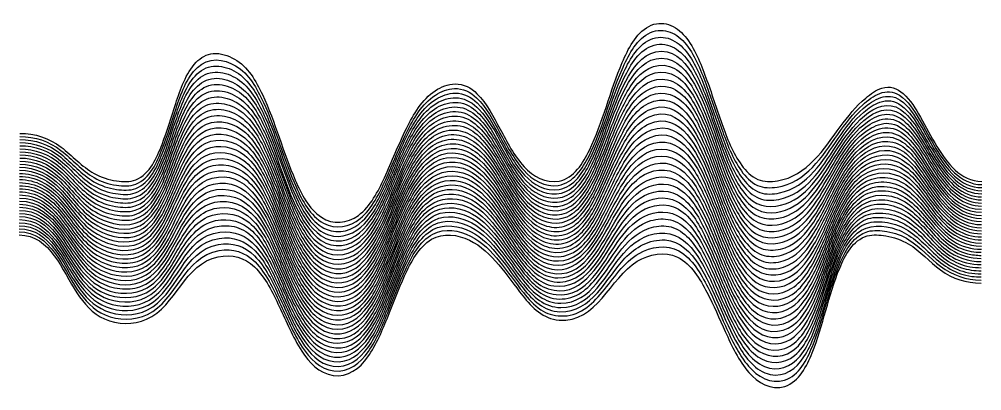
# Model space of a CAD drawing. Extents: x 0 to 6.8, y 2.46 to 5.09.
import ezdxf

# ---------------------------------------------------------------- set-up
doc = ezdxf.new("R2010")
doc.units = 0
doc.layers.add('ARTWORK', color=7, linetype='CONTINUOUS')

# ---------------------------------------------------------------- blocks, each defined once
blk = doc.blocks.new('BLOCK_3')
at = {"layer": 'ARTWORK', "color": 250}
for points, knots in [([(0.0042, 4.2591), (0.1112, 4.2591), (0.2097, 4.2257), (0.2943, 4.1601), (0.3741, 4.0981), (0.4398, 4.0187), (0.5284, 3.968), (0.5772, 3.9401), (0.631, 3.9224), (0.6868, 3.915), (0.732, 3.909), (0.7808, 3.9055), (0.8241, 3.9227), (0.9236, 3.9622), (0.9737, 4.0794), (1.0099, 4.1718), (1.0466, 4.2655), (1.0745, 4.3624), (1.1071, 4.4576), (1.1414, 4.5579), (1.1792, 4.6722), (1.2579, 4.7472), (1.3352, 4.8209), (1.4411, 4.81), (1.528, 4.7583), (1.6223, 4.7021), (1.6793, 4.596), (1.7241, 4.4996), (1.8146, 4.3045), (1.8671, 4.0941), (1.9565, 3.8985), (1.9994, 3.8048), (2.0543, 3.6982), (2.1477, 3.6458), (2.2327, 3.5981), (2.3348, 3.618), (2.4074, 3.6789), (2.4919, 3.7498), (2.5428, 3.8567), (2.5877, 3.9551), (2.6376, 4.0646), (2.6805, 4.1774), (2.734, 4.2853), (2.7832, 4.3842), (2.8434, 4.4888), (2.9378, 4.551), (2.9777, 4.5773), (3.0246, 4.5958), (3.0727, 4.5978), (3.1328, 4.6002), (3.1862, 4.5727), (3.2289, 4.5321), (3.3004, 4.4639), (3.347, 4.3714), (3.3936, 4.2855), (3.4433, 4.1937), (3.492, 4.098), (3.5624, 4.0198), (3.6239, 3.9518), (3.7105, 3.899), (3.8057, 3.9133), (3.9121, 3.9293), (3.9782, 4.0342), (4.0227, 4.1221), (4.1212, 4.3167), (4.1691, 4.5325), (4.2559, 4.732), (4.2965, 4.825), (4.3482, 4.9335), (4.4404, 4.9853), (4.5332, 5.0373), (4.6326, 4.9981), (4.6974, 4.9223), (4.7679, 4.8398), (4.8095, 4.7333), (4.8472, 4.6328), (4.8871, 4.5265), (4.921, 4.418), (4.9596, 4.3111), (4.9962, 4.2095), (5.0356, 4.1044), (5.0986, 4.0158), (5.128, 3.9743), (5.1646, 3.9352), (5.2114, 3.9136), (5.2552, 3.8934), (5.3035, 3.8942), (5.3503, 3.9012), (5.5536, 3.9317), (5.6703, 4.1191), (5.7796, 4.273), (5.8325, 4.3474), (5.8873, 4.4218), (5.9555, 4.4831), (6.0259, 4.5464), (6.122, 4.611), (6.2146, 4.5509), (6.2757, 4.5113), (6.317, 4.4436), (6.3535, 4.3824), (6.3944, 4.3137), (6.4311, 4.2426), (6.4725, 4.1742), (6.5437, 4.0567), (6.6431, 3.9191), (6.7956, 3.9191)], [0, 0, 0, 0, 1, 1, 1, 2, 2, 2, 3, 3, 3, 4, 4, 4, 5, 5, 5, 6, 6, 6, 7, 7, 7, 8, 8, 8, 9, 9, 9, 10, 10, 10, 11, 11, 11, 12, 12, 12, 13, 13, 13, 14, 14, 14, 15, 15, 15, 16, 16, 16, 17, 17, 17, 18, 18, 18, 19, 19, 19, 20, 20, 20, 21, 21, 21, 22, 22, 22, 23, 23, 23, 24, 24, 24, 25, 25, 25, 26, 26, 26, 27, 27, 27, 28, 28, 28, 29, 29, 29, 30, 30, 30, 31, 31, 31, 32, 32, 32, 33, 33, 33, 34, 34, 34, 35, 35, 35, 35]), ([(0.0043, 4.2808), (0.111, 4.2808), (0.2099, 4.2487), (0.2951, 4.1843), (0.375, 4.124), (0.4412, 4.0462), (0.5294, 3.997), (0.5782, 3.9697), (0.6318, 3.9525), (0.6872, 3.9453), (0.7324, 3.9394), (0.7811, 3.9359), (0.8242, 3.9533), (0.9231, 3.9934), (0.9726, 4.111), (1.0083, 4.2033), (1.0449, 4.2979), (1.0726, 4.3957), (1.1047, 4.4918), (1.1384, 4.5925), (1.1746, 4.7048), (1.2495, 4.7831), (1.2815, 4.8167), (1.3225, 4.8408), (1.3694, 4.8448), (1.4213, 4.8493), (1.4737, 4.831), (1.5187, 4.8062), (1.6138, 4.754), (1.6719, 4.6496), (1.7167, 4.5548), (1.8094, 4.3591), (1.862, 4.1474), (1.9492, 3.9495), (1.9912, 3.854), (2.0435, 3.747), (2.1332, 3.6877), (2.2143, 3.634), (2.3176, 3.6438), (2.3941, 3.7009), (2.4809, 3.7657), (2.5335, 3.8704), (2.5783, 3.9662), (2.6324, 4.0818), (2.6772, 4.2016), (2.734, 4.3159), (2.7832, 4.415), (2.8435, 4.5195), (2.9377, 4.5824), (2.9788, 4.6098), (3.0276, 4.6293), (3.0775, 4.6304), (3.1374, 4.6318), (3.1901, 4.6026), (3.2317, 4.5614), (3.3025, 4.4913), (3.3485, 4.398), (3.395, 4.3113), (3.4445, 4.219), (3.4934, 4.1228), (3.5648, 4.0452), (3.6269, 3.9777), (3.7166, 3.9259), (3.8115, 3.944), (3.9175, 3.9643), (3.9818, 4.0727), (4.0254, 4.1617), (4.1228, 4.3607), (4.1701, 4.5798), (4.258, 4.7826), (4.2986, 4.8761), (4.3508, 4.9868), (4.4449, 5.037), (4.5394, 5.0875), (4.6377, 5.0432), (4.7009, 4.9662), (4.77, 4.8821), (4.8112, 4.7754), (4.8485, 4.6742), (4.8879, 4.5672), (4.9218, 4.4582), (4.9604, 4.3509), (4.9971, 4.2489), (5.0368, 4.1432), (5.1008, 4.0549), (5.1304, 4.014), (5.1675, 3.9757), (5.2147, 3.9555), (5.2586, 3.9367), (5.3074, 3.9387), (5.3538, 3.946), (5.5624, 3.979), (5.6811, 4.1713), (5.7966, 4.3276), (5.8502, 4.4002), (5.9067, 4.4722), (5.9763, 4.5304), (6.0103, 4.5589), (6.0485, 4.5879), (6.0913, 4.6013), (6.1467, 4.6186), (6.199, 4.5997), (6.241, 4.5621), (6.2922, 4.5165), (6.3285, 4.4547), (6.3623, 4.3959), (6.4017, 4.3273), (6.4379, 4.2568), (6.479, 4.1892), (6.5488, 4.0743), (6.6468, 3.9408), (6.7957, 3.9408)], [0, 0, 0, 0, 1, 1, 1, 2, 2, 2, 3, 3, 3, 4, 4, 4, 5, 5, 5, 6, 6, 6, 7, 7, 7, 8, 8, 8, 9, 9, 9, 10, 10, 10, 11, 11, 11, 12, 12, 12, 13, 13, 13, 14, 14, 14, 15, 15, 15, 16, 16, 16, 17, 17, 17, 18, 18, 18, 19, 19, 19, 20, 20, 20, 21, 21, 21, 22, 22, 22, 23, 23, 23, 24, 24, 24, 25, 25, 25, 26, 26, 26, 27, 27, 27, 28, 28, 28, 29, 29, 29, 30, 30, 30, 31, 31, 31, 32, 32, 32, 33, 33, 33, 34, 34, 34, 35, 35, 35, 36, 36, 36, 37, 37, 37, 37]), ([(0.004, 4.2373), (0.1113, 4.2373), (0.2096, 4.2028), (0.2934, 4.1359), (0.3732, 4.0722), (0.4385, 3.9911), (0.5274, 3.9391), (0.5763, 3.9105), (0.6303, 3.8924), (0.6863, 3.8848), (0.7316, 3.8786), (0.7806, 3.8752), (0.824, 3.8921), (0.9228, 3.9306), (0.9736, 4.0452), (1.0101, 4.1367), (1.0484, 4.2324), (1.0772, 4.3316), (1.1115, 4.4288), (1.1465, 4.5281), (1.1867, 4.645), (1.2708, 4.7143), (1.3524, 4.7816), (1.4655, 4.7608), (1.5471, 4.7034), (1.6363, 4.6407), (1.6901, 4.5357), (1.7338, 4.4388), (1.8216, 4.2442), (1.8741, 4.0354), (1.9665, 3.8428), (2.0106, 3.7511), (2.0696, 3.6454), (2.1677, 3.6029), (2.2578, 3.5639), (2.3566, 3.5962), (2.4245, 3.6618), (2.5058, 3.7403), (2.555, 3.8495), (2.6001, 3.9513), (2.6458, 4.0546), (2.6867, 4.1603), (2.7374, 4.2613), (2.7866, 4.3594), (2.8476, 4.4633), (2.943, 4.5229), (2.9832, 4.548), (3.0303, 4.5649), (3.078, 4.5654), (3.1382, 4.5659), (3.1912, 4.5367), (3.2334, 4.4956), (3.3045, 4.4265), (3.3512, 4.3344), (3.3983, 4.2484), (3.448, 4.1574), (3.497, 4.0626), (3.5678, 3.9858), (3.6295, 3.919), (3.717, 3.8681), (3.8112, 3.8845), (3.9177, 3.903), (3.9832, 4.0094), (4.0279, 4.0982), (4.1245, 4.2903), (4.1725, 4.5027), (4.2612, 4.6983), (4.303, 4.7904), (4.3587, 4.9002), (4.456, 4.9438), (4.5542, 4.9879), (4.6493, 4.9365), (4.7105, 4.858), (4.7772, 4.7726), (4.8179, 4.6674), (4.8552, 4.5666), (4.8944, 4.4604), (4.9286, 4.3524), (4.9679, 4.2462), (5.0052, 4.1455), (5.0459, 4.0402), (5.1125, 3.9548), (5.1431, 3.9156), (5.1813, 3.88), (5.2289, 3.8631), (5.2731, 3.8473), (5.3228, 3.851), (5.3681, 3.8601), (5.5656, 3.8997), (5.6768, 4.0926), (5.7822, 4.2453), (5.8346, 4.3207), (5.8893, 4.396), (5.9587, 4.4568), (6.0315, 4.5206), (6.1289, 4.5784), (6.2207, 4.5152), (6.2801, 4.4744), (6.3208, 4.4081), (6.3572, 4.3474), (6.3967, 4.2815), (6.4325, 4.2134), (6.4728, 4.1479), (6.5446, 4.0313), (6.6439, 3.8973), (6.7954, 3.8973)], [0, 0, 0, 0, 1, 1, 1, 2, 2, 2, 3, 3, 3, 4, 4, 4, 5, 5, 5, 6, 6, 6, 7, 7, 7, 8, 8, 8, 9, 9, 9, 10, 10, 10, 11, 11, 11, 12, 12, 12, 13, 13, 13, 14, 14, 14, 15, 15, 15, 16, 16, 16, 17, 17, 17, 18, 18, 18, 19, 19, 19, 20, 20, 20, 21, 21, 21, 22, 22, 22, 23, 23, 23, 24, 24, 24, 25, 25, 25, 26, 26, 26, 27, 27, 27, 28, 28, 28, 29, 29, 29, 30, 30, 30, 31, 31, 31, 32, 32, 32, 33, 33, 33, 34, 34, 34, 35, 35, 35, 35]), ([(0.0039, 4.2155), (0.1115, 4.2155), (0.2094, 4.1798), (0.2926, 4.1117), (0.3723, 4.0464), (0.4371, 3.9635), (0.5265, 3.9101), (0.5738, 3.8818), (0.6262, 3.8634), (0.6807, 3.8552), (0.7257, 3.8485), (0.7751, 3.8444), (0.8189, 3.8597), (0.9179, 3.8941), (0.9703, 4.005), (1.0076, 4.0948), (1.0481, 4.1926), (1.0779, 4.2945), (1.114, 4.3941), (1.1496, 4.493), (1.1917, 4.6117), (1.2797, 4.6769), (1.3632, 4.7388), (1.4776, 4.7135), (1.5561, 4.6547), (1.6427, 4.5898), (1.6953, 4.4859), (1.7385, 4.3893), (1.8252, 4.1952), (1.8778, 3.987), (1.9725, 3.7964), (2.0179, 3.7049), (2.0807, 3.5989), (2.1832, 3.564), (2.2771, 3.5321), (2.372, 3.5729), (2.4369, 3.642), (2.5158, 3.7259), (2.564, 3.8367), (2.6093, 3.941), (2.6544, 4.0447), (2.6955, 4.1503), (2.7476, 4.2506), (2.7975, 4.3464), (2.8608, 4.4479), (2.9587, 4.5005), (3.0016, 4.5236), (3.0516, 4.5371), (3.1005, 4.5316), (3.1578, 4.5253), (3.2063, 4.4924), (3.2454, 4.4517), (3.3868, 4.3039), (3.4366, 4.0901), (3.5811, 3.9442), (3.6444, 3.8803), (3.7358, 3.8342), (3.8274, 3.8583), (3.9318, 3.8858), (3.9942, 3.9947), (4.0381, 4.0848), (4.1309, 4.2753), (4.1793, 4.4842), (4.2717, 4.6749), (4.3157, 4.7656), (4.3782, 4.8752), (4.4828, 4.9041), (4.5882, 4.9332), (4.6751, 4.8641), (4.7313, 4.7815), (4.7921, 4.6923), (4.8311, 4.5887), (4.8677, 4.4878), (4.9062, 4.3819), (4.9405, 4.2745), (4.981, 4.1694), (5.0193, 4.0703), (5.0623, 3.9644), (5.1354, 3.8854), (5.1683, 3.8498), (5.2095, 3.8207), (5.2578, 3.8116), (5.3026, 3.8032), (5.3523, 3.8101), (5.3957, 3.8226), (5.5819, 3.8763), (5.6838, 4.0682), (5.7849, 4.2175), (5.8366, 4.2939), (5.8916, 4.3701), (5.9622, 4.4304), (5.9956, 4.459), (6.0336, 4.486), (6.0752, 4.5012), (6.1281, 4.5205), (6.1816, 4.5119), (6.2269, 4.4789), (6.2846, 4.437), (6.3248, 4.3724), (6.3611, 4.3122), (6.4003, 4.2473), (6.4362, 4.1803), (6.4766, 4.116), (6.5484, 4.002), (6.6473, 3.8755), (6.7953, 3.8755)], [0, 0, 0, 0, 1, 1, 1, 2, 2, 2, 3, 3, 3, 4, 4, 4, 5, 5, 5, 6, 6, 6, 7, 7, 7, 8, 8, 8, 9, 9, 9, 10, 10, 10, 11, 11, 11, 12, 12, 12, 13, 13, 13, 14, 14, 14, 15, 15, 15, 16, 16, 16, 17, 17, 17, 18, 18, 18, 19, 19, 19, 20, 20, 20, 21, 21, 21, 22, 22, 22, 23, 23, 23, 24, 24, 24, 25, 25, 25, 26, 26, 26, 27, 27, 27, 28, 28, 28, 29, 29, 29, 30, 30, 30, 31, 31, 31, 32, 32, 32, 33, 33, 33, 34, 34, 34, 35, 35, 35, 35]), ([(0.0038, 4.1938), (0.1118, 4.1938), (0.2092, 4.1568), (0.2917, 4.0875), (0.3714, 4.0205), (0.4358, 3.9359), (0.5255, 3.8812), (0.5728, 3.8522), (0.6254, 3.8334), (0.6802, 3.825), (0.7253, 3.8181), (0.7748, 3.8141), (0.8187, 3.8291), (0.9171, 3.8627), (0.9701, 3.9709), (1.0078, 4.0598), (1.0573, 4.1765), (1.0908, 4.2992), (1.1387, 4.4165), (1.1753, 4.5063), (1.2255, 4.617), (1.3216, 4.6564), (1.4166, 4.6953), (1.5296, 4.6455), (1.5971, 4.5765), (1.6737, 4.4984), (1.7213, 4.3941), (1.7627, 4.2943), (1.804, 4.1946), (1.839, 4.0925), (1.8766, 3.9915), (1.9139, 3.8911), (1.9526, 3.7894), (2.0079, 3.6973), (2.0586, 3.6126), (2.1324, 3.5263), (2.2383, 3.5206), (2.3397, 3.5151), (2.4195, 3.5794), (2.4761, 3.6574), (2.5453, 3.7527), (2.5904, 3.8644), (2.636, 3.9722), (2.6788, 4.0735), (2.7204, 4.1761), (2.7758, 4.2713), (2.8286, 4.3618), (2.8993, 4.4539), (3.0028, 4.4877), (3.053, 4.5041), (3.1071, 4.5052), (3.1562, 4.4841), (3.204, 4.4636), (3.2426, 4.4263), (3.275, 4.3863), (3.3395, 4.3065), (3.3856, 4.2131), (3.4361, 4.1242), (3.4849, 4.0384), (3.5374, 3.9479), (3.6152, 3.8849), (3.6853, 3.8281), (3.7844, 3.8008), (3.8684, 3.8441), (3.9641, 3.8934), (4.0186, 4.0042), (4.0606, 4.0979), (4.1471, 4.2906), (4.1956, 4.5021), (4.3021, 4.6857), (4.3519, 4.7716), (4.4258, 4.8615), (4.534, 4.8615), (4.6443, 4.8615), (4.7177, 4.7646), (4.7662, 4.677), (4.8717, 4.4866), (4.9203, 4.2698), (5.0041, 4.0699), (5.0441, 3.9746), (5.0924, 3.8673), (5.1779, 3.8042), (5.2547, 3.7476), (5.3579, 3.7577), (5.4411, 3.7954), (5.5233, 3.8326), (5.5869, 3.9), (5.6405, 3.9709), (5.6983, 4.0473), (5.7468, 4.13), (5.8003, 4.2093), (5.8907, 4.3432), (6.0817, 4.5868), (6.2542, 4.4248), (6.3035, 4.3787), (6.3397, 4.3193), (6.3742, 4.2619), (6.4119, 4.1993), (6.447, 4.1351), (6.4873, 4.074), (6.5581, 3.9662), (6.6552, 3.8538), (6.7952, 3.8538)], [0, 0, 0, 0, 1, 1, 1, 2, 2, 2, 3, 3, 3, 4, 4, 4, 5, 5, 5, 6, 6, 6, 7, 7, 7, 8, 8, 8, 9, 9, 9, 10, 10, 10, 11, 11, 11, 12, 12, 12, 13, 13, 13, 14, 14, 14, 15, 15, 15, 16, 16, 16, 17, 17, 17, 18, 18, 18, 19, 19, 19, 20, 20, 20, 21, 21, 21, 22, 22, 22, 23, 23, 23, 24, 24, 24, 25, 25, 25, 26, 26, 26, 27, 27, 27, 28, 28, 28, 29, 29, 29, 30, 30, 30, 31, 31, 31, 32, 32, 32, 33, 33, 33, 34, 34, 34, 34]), ([(0.0035, 4.1503), (0.1122, 4.1503), (0.2089, 4.1107), (0.29, 4.0391), (0.3695, 3.9688), (0.433, 3.8808), (0.5235, 3.8232), (0.5709, 3.7931), (0.6238, 3.7733), (0.6793, 3.7645), (0.7246, 3.7573), (0.7742, 3.7535), (0.8185, 3.768), (0.9156, 3.7997), (0.9698, 3.9029), (1.0083, 3.99), (1.0581, 4.1023), (1.092, 4.2209), (1.1398, 4.3341), (1.1771, 4.4223), (1.2276, 4.5287), (1.3218, 4.5679), (1.4153, 4.6068), (1.5274, 4.5618), (1.5958, 4.4947), (1.6742, 4.4177), (1.7225, 4.3128), (1.7646, 4.2129), (1.8059, 4.1147), (1.841, 4.014), (1.8787, 3.9143), (1.9163, 3.815), (1.9555, 3.7143), (2.0115, 3.6237), (2.0634, 3.5399), (2.1386, 3.4575), (2.2441, 3.4547), (2.346, 3.452), (2.4242, 3.5192), (2.4799, 3.5982), (2.5468, 3.6934), (2.5911, 3.8034), (2.636, 3.9101), (2.6788, 4.0117), (2.7203, 4.1146), (2.7759, 4.2101), (2.8284, 4.3001), (2.8993, 4.392), (3.0031, 4.4239), (3.0537, 4.4395), (3.1081, 4.4395), (3.1572, 4.4183), (3.2052, 4.3977), (3.2442, 4.3608), (3.2771, 4.321), (3.342, 4.2424), (3.3887, 4.1502), (3.4395, 4.0624), (3.4885, 3.9779), (3.5408, 3.8885), (3.6177, 3.8262), (3.6871, 3.7697), (3.7841, 3.7424), (3.8681, 3.7833), (3.9644, 3.8303), (4.0201, 3.9392), (4.063, 4.0318), (4.1061, 4.1251), (4.1409, 4.222), (4.1778, 4.3178), (4.2163, 4.418), (4.2557, 4.5203), (4.314, 4.6109), (4.3672, 4.6936), (4.4464, 4.7716), (4.5525, 4.7619), (4.6605, 4.752), (4.7302, 4.6509), (4.7769, 4.5634), (4.8786, 4.3727), (4.9281, 4.1589), (5.0146, 3.9616), (5.0555, 3.8684), (5.1065, 3.7616), (5.196, 3.7059), (5.2751, 3.6567), (5.3798, 3.6736), (5.4582, 3.7163), (5.5377, 3.7597), (5.5973, 3.8317), (5.6479, 3.9051), (5.7039, 3.9863), (5.7513, 4.0731), (5.8052, 4.1556), (5.8558, 4.2331), (5.9131, 4.3101), (5.9899, 4.3634), (6.03, 4.3912), (6.0768, 4.4148), (6.1264, 4.416), (6.1836, 4.4172), (6.2324, 4.3857), (6.271, 4.346), (6.3629, 4.2515), (6.4173, 4.1249), (6.4913, 4.0171), (6.5628, 3.913), (6.6592, 3.8103), (6.7949, 3.8103)], [0, 0, 0, 0, 1, 1, 1, 2, 2, 2, 3, 3, 3, 4, 4, 4, 5, 5, 5, 6, 6, 6, 7, 7, 7, 8, 8, 8, 9, 9, 9, 10, 10, 10, 11, 11, 11, 12, 12, 12, 13, 13, 13, 14, 14, 14, 15, 15, 15, 16, 16, 16, 17, 17, 17, 18, 18, 18, 19, 19, 19, 20, 20, 20, 21, 21, 21, 22, 22, 22, 23, 23, 23, 24, 24, 24, 25, 25, 25, 26, 26, 26, 27, 27, 27, 28, 28, 28, 29, 29, 29, 30, 30, 30, 31, 31, 31, 32, 32, 32, 33, 33, 33, 34, 34, 34, 35, 35, 35, 36, 36, 36, 36]), ([(0.0036, 4.172), (0.1119, 4.172), (0.2091, 4.1338), (0.2909, 4.0633), (0.3704, 3.9946), (0.4344, 3.9083), (0.5245, 3.8522), (0.5719, 3.8227), (0.6246, 3.8033), (0.6797, 3.7948), (0.725, 3.7877), (0.7745, 3.7838), (0.8186, 3.7985), (0.9164, 3.8312), (0.97, 3.9368), (1.0081, 4.0249), (1.0577, 4.1394), (1.0914, 4.26), (1.1392, 4.3753), (1.1763, 4.4643), (1.2265, 4.5728), (1.3217, 4.6121), (1.4159, 4.6511), (1.5285, 4.6037), (1.5964, 4.5356), (1.6732, 4.4588), (1.7209, 4.3553), (1.7624, 4.2564), (1.8448, 4.0603), (1.8973, 3.8467), (2.0079, 3.6635), (2.0588, 3.579), (2.1326, 3.4934), (2.2383, 3.4878), (2.3399, 3.4823), (2.4196, 3.547), (2.4761, 3.6252), (2.5442, 3.7193), (2.5888, 3.8294), (2.6337, 3.9357), (2.6763, 4.0368), (2.7176, 4.1391), (2.7723, 4.2344), (2.8244, 4.3253), (2.8942, 4.4187), (2.9972, 4.4539), (3.0467, 4.4709), (3.1008, 4.4732), (3.15, 4.454), (3.1992, 4.4347), (3.2391, 4.3979), (3.2725, 4.3579), (3.3378, 4.2796), (3.3843, 4.187), (3.4346, 4.0989), (3.4834, 4.0132), (3.5357, 3.923), (3.6123, 3.859), (3.6811, 3.8015), (3.7783, 3.7715), (3.8633, 3.8113), (3.9598, 3.8564), (4.0155, 3.965), (4.0581, 4.0569), (4.1465, 4.2475), (4.195, 4.4578), (4.3025, 4.6394), (4.3529, 4.7245), (4.4271, 4.8121), (4.5345, 4.8121), (4.6447, 4.8121), (4.7182, 4.7159), (4.767, 4.6285), (4.8727, 4.4391), (4.9215, 4.2232), (5.0057, 4.0243), (5.0459, 3.9294), (5.0943, 3.8225), (5.1798, 3.7599), (5.2568, 3.7035), (5.3599, 3.7133), (5.4428, 3.7523), (5.5235, 3.7903), (5.5856, 3.858), (5.6376, 3.9287), (5.6951, 4.0069), (5.7431, 4.0915), (5.7963, 4.1726), (5.8864, 4.3099), (6.0787, 4.5563), (6.2548, 4.3929), (6.3039, 4.3476), (6.3403, 4.2892), (6.3748, 4.2326), (6.4123, 4.171), (6.4476, 4.1081), (6.4875, 4.0481), (6.5591, 3.9412), (6.656, 3.832), (6.795, 3.832)], [0, 0, 0, 0, 1, 1, 1, 2, 2, 2, 3, 3, 3, 4, 4, 4, 5, 5, 5, 6, 6, 6, 7, 7, 7, 8, 8, 8, 9, 9, 9, 10, 10, 10, 11, 11, 11, 12, 12, 12, 13, 13, 13, 14, 14, 14, 15, 15, 15, 16, 16, 16, 17, 17, 17, 18, 18, 18, 19, 19, 19, 20, 20, 20, 21, 21, 21, 22, 22, 22, 23, 23, 23, 24, 24, 24, 25, 25, 25, 26, 26, 26, 27, 27, 27, 28, 28, 28, 29, 29, 29, 30, 30, 30, 31, 31, 31, 32, 32, 32, 33, 33, 33, 33]), ([(0.0034, 4.1285), (0.1124, 4.1285), (0.2087, 4.0877), (0.2891, 4.0149), (0.3686, 3.9429), (0.4316, 3.8532), (0.5225, 3.7943), (0.5699, 3.7636), (0.6231, 3.7433), (0.6788, 3.7343), (0.7242, 3.7269), (0.774, 3.7231), (0.8184, 3.7374), (0.9148, 3.7684), (0.9695, 3.8688), (1.0086, 3.9551), (1.0586, 4.0653), (1.0927, 4.1818), (1.1404, 4.2929), (1.178, 4.3803), (1.2286, 4.4845), (1.3219, 4.5237), (1.4146, 4.5626), (1.5262, 4.52), (1.5951, 4.4538), (1.6737, 4.3781), (1.7222, 4.2741), (1.7644, 4.1751), (1.8059, 4.0777), (1.8409, 3.9777), (1.8787, 3.8788), (1.9171, 3.778), (1.9571, 3.6755), (2.0153, 3.584), (2.0682, 3.5009), (2.1446, 3.4218), (2.25, 3.4218), (2.3521, 3.4218), (2.4289, 3.4917), (2.4836, 3.5714), (2.6099, 3.7555), (2.6616, 3.9803), (2.7724, 4.1732), (2.8243, 4.2637), (2.8941, 4.3567), (2.9975, 4.3902), (3.0475, 4.4064), (3.1017, 4.4075), (3.151, 4.3882), (3.2003, 4.3689), (3.2406, 4.3324), (3.2745, 4.2925), (3.3402, 4.2154), (3.3873, 4.124), (3.438, 4.0369), (3.4872, 3.9525), (3.5391, 3.8637), (3.6148, 3.8002), (3.6829, 3.743), (3.7781, 3.7133), (3.863, 3.7507), (3.9616, 3.7941), (4.0193, 3.9036), (4.063, 3.996), (4.1071, 4.0893), (4.1424, 4.1864), (4.1802, 4.2823), (4.2199, 4.3829), (4.2605, 4.486), (4.322, 4.5755), (4.3772, 4.656), (4.4601, 4.7271), (4.5644, 4.7111), (4.6723, 4.6946), (4.7398, 4.5888), (4.7858, 4.4997), (4.8847, 4.3079), (4.9344, 4.0952), (5.0238, 3.8992), (5.066, 3.8066), (5.1214, 3.697), (5.2178, 3.6507), (5.3, 3.6113), (5.404, 3.6368), (5.4775, 3.6842), (5.5551, 3.7341), (5.6119, 3.8109), (5.6611, 3.8874), (5.7153, 3.9716), (5.7621, 4.0604), (5.8174, 4.144), (5.868, 4.2208), (5.9273, 4.2967), (6.0073, 4.3448), (6.0508, 4.3709), (6.1013, 4.3899), (6.1527, 4.3823), (6.2096, 4.3738), (6.2554, 4.3346), (6.2918, 4.2924), (6.3744, 4.1965), (6.4281, 4.079), (6.502, 3.9766), (6.5724, 3.879), (6.6668, 3.7885), (6.7948, 3.7885)], [0, 0, 0, 0, 1, 1, 1, 2, 2, 2, 3, 3, 3, 4, 4, 4, 5, 5, 5, 6, 6, 6, 7, 7, 7, 8, 8, 8, 9, 9, 9, 10, 10, 10, 11, 11, 11, 12, 12, 12, 13, 13, 13, 14, 14, 14, 15, 15, 15, 16, 16, 16, 17, 17, 17, 18, 18, 18, 19, 19, 19, 20, 20, 20, 21, 21, 21, 22, 22, 22, 23, 23, 23, 24, 24, 24, 25, 25, 25, 26, 26, 26, 27, 27, 27, 28, 28, 28, 29, 29, 29, 30, 30, 30, 31, 31, 31, 32, 32, 32, 33, 33, 33, 34, 34, 34, 35, 35, 35, 35]), ([(0.0031, 4.085), (0.1129, 4.085), (0.2085, 4.0415), (0.2874, 3.9665), (0.3666, 3.8912), (0.4289, 3.7981), (0.5206, 3.7364), (0.5665, 3.7055), (0.6182, 3.6844), (0.6726, 3.6747), (0.718, 3.6665), (0.7681, 3.6623), (0.813, 3.6748), (0.9088, 3.7013), (0.9658, 3.7953), (1.0063, 3.8792), (1.0573, 3.9848), (1.0918, 4.0972), (1.1389, 4.2043), (1.1769, 4.2907), (1.2268, 4.3917), (1.3173, 4.4332), (1.4093, 4.4754), (1.5228, 4.4375), (1.5937, 4.372), (1.6742, 4.2977), (1.7236, 4.1931), (1.7664, 4.0941), (1.8079, 3.998), (1.843, 3.8994), (1.8809, 3.802), (1.9196, 3.7022), (1.96, 3.6007), (2.019, 3.5109), (2.0732, 3.4285), (2.1508, 3.3536), (2.2559, 3.3562), (2.3582, 3.3587), (2.4337, 3.4322), (2.4873, 3.5126), (2.6104, 3.6974), (2.662, 3.9201), (2.7725, 4.112), (2.8242, 4.2019), (2.8941, 4.2949), (2.9977, 4.3265), (3.0481, 4.3419), (3.1027, 4.3419), (3.152, 4.3224), (3.1996, 4.3036), (3.2393, 4.2693), (3.273, 4.2313), (3.3395, 4.1562), (3.3875, 4.0662), (3.4382, 3.9803), (3.4876, 3.8967), (3.5392, 3.809), (3.6133, 3.7447), (3.6827, 3.6847), (3.78, 3.6531), (3.8676, 3.6922), (3.9643, 3.7352), (4.022, 3.8405), (4.0662, 3.9311), (4.1115, 4.0239), (4.1479, 4.1207), (4.1874, 4.2161), (4.23, 4.3188), (4.2745, 4.4262), (4.3464, 4.5123), (4.4078, 4.5861), (4.5011, 4.6376), (4.5981, 4.6044), (4.6992, 4.5698), (4.7595, 4.4618), (4.8032, 4.3715), (4.8967, 4.1788), (4.947, 3.9679), (5.0425, 3.776), (5.087, 3.6865), (5.1495, 3.5793), (5.253, 3.5505), (5.3406, 3.5263), (5.438, 3.5626), (5.5058, 3.6182), (5.5801, 3.6791), (5.6327, 3.7632), (5.6803, 3.8454), (5.7317, 3.9342), (5.7777, 4.0265), (5.8354, 4.1116), (5.8867, 4.1873), (5.9497, 4.2607), (6.035, 4.2987), (6.0843, 4.3206), (6.1392, 4.3281), (6.1904, 4.3078), (6.2428, 4.287), (6.2835, 4.2439), (6.3175, 4.2004), (6.4456, 4.0366), (6.5462, 3.745), (6.7945, 3.745)], [0, 0, 0, 0, 1, 1, 1, 2, 2, 2, 3, 3, 3, 4, 4, 4, 5, 5, 5, 6, 6, 6, 7, 7, 7, 8, 8, 8, 9, 9, 9, 10, 10, 10, 11, 11, 11, 12, 12, 12, 13, 13, 13, 14, 14, 14, 15, 15, 15, 16, 16, 16, 17, 17, 17, 18, 18, 18, 19, 19, 19, 20, 20, 20, 21, 21, 21, 22, 22, 22, 23, 23, 23, 24, 24, 24, 25, 25, 25, 26, 26, 26, 27, 27, 27, 28, 28, 28, 29, 29, 29, 30, 30, 30, 31, 31, 31, 32, 32, 32, 33, 33, 33, 34, 34, 34, 34]), ([(0.0033, 4.1067), (0.1126, 4.1067), (0.2086, 4.0646), (0.2883, 3.9907), (0.3676, 3.917), (0.4303, 3.8256), (0.5216, 3.7653), (0.5675, 3.735), (0.6189, 3.7145), (0.6731, 3.7049), (0.7184, 3.6969), (0.7684, 3.6926), (0.8131, 3.7053), (0.9097, 3.7327), (0.966, 3.8292), (1.006, 3.914), (1.0568, 4.0217), (1.0911, 4.1362), (1.1383, 4.2454), (1.1759, 4.3326), (1.2258, 4.4357), (1.3172, 4.4774), (1.41, 4.5196), (1.5239, 4.4793), (1.5944, 4.4129), (1.6746, 4.3372), (1.7239, 4.2317), (1.7666, 4.1317), (1.808, 4.0349), (1.843, 3.9356), (1.8809, 3.8374), (1.9196, 3.7371), (1.96, 3.635), (2.019, 3.5445), (2.073, 3.4619), (2.1506, 3.3864), (2.2559, 3.389), (2.358, 3.3915), (2.4336, 3.4645), (2.4873, 3.5447), (2.6119, 3.7309), (2.6633, 3.9559), (2.776, 4.1488), (2.8284, 4.2384), (2.8993, 4.33), (3.0033, 4.3601), (3.0544, 4.3748), (3.109, 4.3738), (3.1582, 4.3526), (3.2046, 4.3326), (3.2429, 4.2978), (3.2756, 4.2599), (3.3413, 4.1833), (3.3889, 4.0925), (3.4397, 4.0059), (3.4889, 3.9221), (3.5408, 3.834), (3.6161, 3.7707), (3.6839, 3.7138), (3.7779, 3.6841), (3.8628, 3.7204), (3.9608, 3.7622), (4.019, 3.8692), (4.063, 3.9602), (4.108, 4.0534), (4.144, 4.1507), (4.1827, 4.2466), (4.2234, 4.3474), (4.2653, 4.4513), (4.3301, 4.5394), (4.3875, 4.6175), (4.474, 4.6816), (4.576, 4.6597), (4.6817, 4.637), (4.7468, 4.5302), (4.7919, 4.4409), (4.8889, 4.249), (4.9391, 4.0373), (5.0304, 3.8428), (5.0734, 3.7515), (5.1312, 3.6425), (5.23, 3.602), (5.314, 3.5675), (5.4165, 3.5971), (5.4876, 3.6476), (5.5642, 3.7019), (5.6192, 3.7818), (5.6677, 3.8608), (5.7207, 3.9474), (5.7671, 4.0379), (5.8231, 4.1227), (5.8737, 4.1995), (5.9341, 4.2751), (6.0162, 4.3198), (6.0597, 4.3435), (6.1097, 4.3587), (6.1594, 4.349), (6.216, 4.338), (6.2611, 4.298), (6.2974, 4.2554), (6.3768, 4.1622), (6.4299, 4.0495), (6.5023, 3.9511), (6.5733, 3.8545), (6.6676, 3.7667), (6.7947, 3.7667)], [0, 0, 0, 0, 1, 1, 1, 2, 2, 2, 3, 3, 3, 4, 4, 4, 5, 5, 5, 6, 6, 6, 7, 7, 7, 8, 8, 8, 9, 9, 9, 10, 10, 10, 11, 11, 11, 12, 12, 12, 13, 13, 13, 14, 14, 14, 15, 15, 15, 16, 16, 16, 17, 17, 17, 18, 18, 18, 19, 19, 19, 20, 20, 20, 21, 21, 21, 22, 22, 22, 23, 23, 23, 24, 24, 24, 25, 25, 25, 26, 26, 26, 27, 27, 27, 28, 28, 28, 29, 29, 29, 30, 30, 30, 31, 31, 31, 32, 32, 32, 33, 33, 33, 34, 34, 34, 35, 35, 35, 35]), ([(0.0029, 4.0415), (0.1161, 4.0415), (0.2118, 3.993), (0.2904, 3.9134), (0.3685, 3.834), (0.4307, 3.7377), (0.5243, 3.6746), (0.6043, 3.6207), (0.7223, 3.5871), (0.818, 3.6151), (0.9117, 3.6427), (0.9687, 3.7331), (1.0098, 3.8155), (1.0605, 3.9171), (1.0954, 4.0255), (1.143, 4.1284), (1.1818, 4.2124), (1.233, 4.3084), (1.3224, 4.347), (1.4143, 4.3867), (1.5262, 4.3511), (1.597, 4.2861), (1.6779, 4.2118), (1.7277, 4.107), (1.7709, 4.0077), (1.8121, 3.9129), (1.8473, 3.8156), (1.8854, 3.7196), (1.9254, 3.6188), (1.9674, 3.5157), (2.0305, 3.4269), (2.0876, 3.3466), (2.1692, 3.2811), (2.2731, 3.2916), (2.3751, 3.3019), (2.4471, 3.3833), (2.4982, 3.4653), (2.6151, 3.653), (2.6668, 3.8733), (2.7798, 4.0631), (2.8323, 4.1514), (2.9046, 4.2411), (3.0095, 4.2658), (3.1182, 4.2914), (3.2125, 4.2379), (3.2823, 4.1576), (3.348, 4.082), (3.3964, 3.9929), (3.448, 3.9076), (3.4974, 3.8261), (3.5493, 3.7402), (3.624, 3.6791), (3.7027, 3.6142), (3.8113, 3.5925), (3.9008, 3.6488), (3.9912, 3.7057), (4.0445, 3.8116), (4.0887, 3.905), (4.1428, 4.0195), (4.1862, 4.1388), (4.2428, 4.2521), (4.2882, 4.3431), (4.3459, 4.446), (4.4408, 4.493), (4.6622, 4.6028), (4.7922, 4.3172), (4.8574, 4.1568), (4.8984, 4.0555), (4.9339, 3.952), (4.9737, 3.8503), (5.0126, 3.7511), (5.0545, 3.6482), (5.1205, 3.5636), (5.1511, 3.5243), (5.1888, 3.4883), (5.2357, 3.4694), (5.2796, 3.4516), (5.3288, 3.4523), (5.3745, 3.4629), (5.4648, 3.4838), (5.5339, 3.5492), (5.5873, 3.6219), (5.7086, 3.7871), (5.7667, 3.9962), (5.9084, 4.1469), (5.9726, 4.2153), (6.0695, 4.2748), (6.1669, 4.2511), (6.2684, 4.2264), (6.3333, 4.1245), (6.3876, 4.0428), (6.4849, 3.8964), (6.5935, 3.7015), (6.7943, 3.7015)], [0, 0, 0, 0, 1, 1, 1, 2, 2, 2, 3, 3, 3, 4, 4, 4, 5, 5, 5, 6, 6, 6, 7, 7, 7, 8, 8, 8, 9, 9, 9, 10, 10, 10, 11, 11, 11, 12, 12, 12, 13, 13, 13, 14, 14, 14, 15, 15, 15, 16, 16, 16, 17, 17, 17, 18, 18, 18, 19, 19, 19, 20, 20, 20, 21, 21, 21, 22, 22, 22, 23, 23, 23, 24, 24, 24, 25, 25, 25, 26, 26, 26, 27, 27, 27, 28, 28, 28, 29, 29, 29, 30, 30, 30, 31, 31, 31, 31]), ([(0.003, 4.0632), (0.1158, 4.0632), (0.212, 4.0162), (0.2912, 3.9377), (0.3697, 3.8601), (0.432, 3.7654), (0.5252, 3.7037), (0.6051, 3.6508), (0.7232, 3.6172), (0.8181, 3.6457), (0.9125, 3.6741), (0.969, 3.767), (1.0095, 3.8504), (1.06, 3.9541), (1.0947, 4.0645), (1.1423, 4.1695), (1.1808, 4.2543), (1.2319, 4.3524), (1.3222, 4.3911), (1.4149, 4.4309), (1.5272, 4.3929), (1.5976, 4.3269), (1.6784, 4.2513), (1.7279, 4.1454), (1.771, 4.0453), (1.8122, 3.9497), (1.8473, 3.8517), (1.8854, 3.7549), (1.9253, 3.6536), (1.9673, 3.5499), (2.0305, 3.4605), (2.0875, 3.3799), (2.169, 3.3139), (2.2731, 3.3244), (2.375, 3.3347), (2.447, 3.4155), (2.4982, 3.4974), (2.6165, 3.6865), (2.668, 3.9091), (2.7834, 4.0999), (2.8367, 4.1879), (2.9099, 4.2759), (3.0152, 4.2991), (3.1242, 4.3228), (3.2165, 4.2671), (3.2848, 4.1861), (3.3498, 4.1091), (3.3978, 4.0192), (3.4496, 3.9332), (3.4988, 3.8515), (3.5511, 3.7654), (3.6268, 3.7052), (3.7058, 3.6423), (3.8132, 3.6231), (3.9009, 3.6797), (3.9919, 3.7384), (4.0448, 3.847), (4.0887, 3.942), (4.1332, 4.0383), (4.1706, 4.1378), (4.2138, 4.2347), (4.2584, 4.3346), (4.3098, 4.4456), (4.398, 4.5148), (4.4749, 4.5753), (4.5787, 4.5825), (4.6585, 4.5229), (4.744, 4.459), (4.7933, 4.3525), (4.8345, 4.2569), (4.8777, 4.1568), (4.9131, 4.0535), (4.9513, 3.9515), (4.9887, 3.8519), (5.0273, 3.7508), (5.0833, 3.6599), (5.1371, 3.5725), (5.2132, 3.4942), (5.3231, 3.5), (5.4155, 3.5051), (5.4936, 3.5544), (5.554, 3.6221), (5.69, 3.7746), (5.7492, 3.9788), (5.8759, 4.138), (5.9317, 4.2085), (6.0076, 4.2742), (6.0998, 4.2865), (6.2162, 4.302), (6.2966, 4.2038), (6.356, 4.1181), (6.4646, 3.9616), (6.5717, 3.7232), (6.7944, 3.7232)], [0, 0, 0, 0, 1, 1, 1, 2, 2, 2, 3, 3, 3, 4, 4, 4, 5, 5, 5, 6, 6, 6, 7, 7, 7, 8, 8, 8, 9, 9, 9, 10, 10, 10, 11, 11, 11, 12, 12, 12, 13, 13, 13, 14, 14, 14, 15, 15, 15, 16, 16, 16, 17, 17, 17, 18, 18, 18, 19, 19, 19, 20, 20, 20, 21, 21, 21, 22, 22, 22, 23, 23, 23, 24, 24, 24, 25, 25, 25, 26, 26, 26, 27, 27, 27, 28, 28, 28, 29, 29, 29, 30, 30, 30, 31, 31, 31, 31]), ([(0.0026, 3.9979), (0.1168, 3.9979), (0.2115, 3.9464), (0.2887, 3.8648), (0.3666, 3.7822), (0.4279, 3.6824), (0.5224, 3.6166), (0.6018, 3.5612), (0.7162, 3.5283), (0.8126, 3.5527), (0.9056, 3.5762), (0.9649, 3.6601), (1.0076, 3.7403), (1.0591, 3.8372), (1.0946, 3.9415), (1.1416, 4.0405), (1.1808, 4.1231), (1.2314, 4.2162), (1.3181, 4.2567), (1.4071, 4.2983), (1.5186, 4.27), (1.5912, 4.2085), (1.6753, 4.1372), (1.7266, 4.0316), (1.7706, 3.9327), (1.8121, 3.8394), (1.8473, 3.7436), (1.8854, 3.6489), (1.9263, 3.5474), (1.9692, 3.4432), (2.0344, 3.3545), (2.0926, 3.2755), (2.1758, 3.2133), (2.2787, 3.2266), (2.3808, 3.2397), (2.4516, 3.3242), (2.5018, 3.407), (2.6144, 3.5928), (2.6665, 3.8084), (2.7763, 3.9957), (2.8281, 4.0841), (2.8994, 4.1753), (3.004, 4.2006), (3.1102, 4.2262), (3.2059, 4.1776), (3.277, 4.1004), (3.3441, 4.0276), (3.3935, 3.94), (3.445, 3.8561), (3.4948, 3.775), (3.5461, 3.69), (3.6186, 3.6269), (3.6988, 3.557), (3.811, 3.5312), (3.9051, 3.5897), (3.9939, 3.6448), (4.0471, 3.7467), (4.0919, 3.8375), (4.1456, 3.9474), (4.1896, 4.0619), (4.2467, 4.1701), (4.293, 4.2578), (4.3525, 4.3552), (4.4468, 4.3974), (4.6714, 4.498), (4.7981, 4.2121), (4.8642, 4.0498), (4.9051, 3.9493), (4.9408, 3.8468), (4.9814, 3.7462), (5.0216, 3.6463), (5.0655, 3.5415), (5.1366, 3.4591), (5.1685, 3.4221), (5.2079, 3.3898), (5.2553, 3.3754), (5.2999, 3.3619), (5.3496, 3.3657), (5.3937, 3.3794), (5.4838, 3.4074), (5.5489, 3.4811), (5.5991, 3.5576), (5.6584, 3.6477), (5.7026, 3.7468), (5.7511, 3.843), (5.7967, 3.9335), (5.8457, 4.0272), (5.9184, 4.0993), (5.9854, 4.1659), (6.0851, 4.2135), (6.1802, 4.1832), (6.2807, 4.151), (6.3445, 4.0496), (6.4009, 3.9668), (6.496, 3.8274), (6.6046, 3.6579), (6.794, 3.6579)], [0, 0, 0, 0, 1, 1, 1, 2, 2, 2, 3, 3, 3, 4, 4, 4, 5, 5, 5, 6, 6, 6, 7, 7, 7, 8, 8, 8, 9, 9, 9, 10, 10, 10, 11, 11, 11, 12, 12, 12, 13, 13, 13, 14, 14, 14, 15, 15, 15, 16, 16, 16, 17, 17, 17, 18, 18, 18, 19, 19, 19, 20, 20, 20, 21, 21, 21, 22, 22, 22, 23, 23, 23, 24, 24, 24, 25, 25, 25, 26, 26, 26, 27, 27, 27, 28, 28, 28, 29, 29, 29, 30, 30, 30, 31, 31, 31, 32, 32, 32, 32]), ([(0.0027, 4.0197), (0.1164, 4.0197), (0.2118, 3.9697), (0.2895, 3.8891), (0.3677, 3.8081), (0.4293, 3.7101), (0.5233, 3.6456), (0.6025, 3.5913), (0.7172, 3.5584), (0.8127, 3.5832), (0.9064, 3.6075), (0.9651, 3.6939), (1.0072, 3.775), (1.0587, 3.874), (1.0939, 3.9804), (1.1409, 4.0814), (1.1798, 4.165), (1.2302, 4.26), (1.3179, 4.3008), (1.4076, 4.3425), (1.5197, 4.3119), (1.5918, 4.2494), (1.6757, 4.1766), (1.7269, 4.0701), (1.7708, 3.9702), (1.8121, 3.8762), (1.8473, 3.7796), (1.8854, 3.6842), (1.9262, 3.5821), (1.9691, 3.4773), (2.0344, 3.388), (2.0926, 3.3088), (2.1755, 3.2462), (2.2787, 3.2594), (2.3806, 3.2724), (2.4515, 3.3564), (2.5018, 3.4391), (2.6157, 3.6263), (2.6676, 3.8443), (2.7799, 4.0325), (2.8324, 4.1206), (2.9046, 4.2101), (3.0096, 4.2338), (3.1161, 4.2579), (3.2099, 4.2071), (3.2797, 4.1291), (3.346, 4.0548), (3.395, 3.9665), (3.4465, 3.8819), (3.4961, 3.8006), (3.5477, 3.7152), (3.6212, 3.653), (3.7, 3.5863), (3.8091, 3.5621), (3.9006, 3.6178), (3.9906, 3.6726), (4.0443, 3.7764), (4.0887, 3.868), (4.1429, 3.9801), (4.1865, 4.0971), (4.2431, 4.208), (4.2888, 4.2976), (4.3471, 4.3984), (4.4414, 4.4441), (4.6649, 4.553), (4.7951, 4.265), (4.8608, 4.1033), (4.9018, 4.0024), (4.9374, 3.8994), (4.9776, 3.7982), (5.0167, 3.6996), (5.0592, 3.597), (5.1264, 3.5138), (5.1575, 3.4753), (5.1958, 3.4406), (5.2428, 3.4232), (5.287, 3.4069), (5.3364, 3.4086), (5.3816, 3.4203), (5.4719, 3.4437), (5.5397, 3.5127), (5.5916, 3.587), (5.6523, 3.6738), (5.6973, 3.7706), (5.7457, 3.8646), (5.792, 3.9546), (5.8407, 4.0475), (5.9114, 4.1212), (5.9757, 4.1882), (6.0716, 4.2424), (6.1673, 4.2189), (6.27, 4.1937), (6.3357, 4.0916), (6.3912, 4.0092), (6.4883, 3.8652), (6.597, 3.6797), (6.7941, 3.6797)], [0, 0, 0, 0, 1, 1, 1, 2, 2, 2, 3, 3, 3, 4, 4, 4, 5, 5, 5, 6, 6, 6, 7, 7, 7, 8, 8, 8, 9, 9, 9, 10, 10, 10, 11, 11, 11, 12, 12, 12, 13, 13, 13, 14, 14, 14, 15, 15, 15, 16, 16, 16, 17, 17, 17, 18, 18, 18, 19, 19, 19, 20, 20, 20, 21, 21, 21, 22, 22, 22, 23, 23, 23, 24, 24, 24, 25, 25, 25, 26, 26, 26, 27, 27, 27, 28, 28, 28, 29, 29, 29, 30, 30, 30, 31, 31, 31, 32, 32, 32, 32]), ([(0.0025, 3.9762), (0.1172, 3.9762), (0.2113, 3.9231), (0.2878, 3.8405), (0.3655, 3.7562), (0.4265, 3.6548), (0.5214, 3.5875), (0.601, 3.531), (0.7153, 3.4981), (0.8125, 3.5221), (0.9048, 3.5449), (0.9646, 3.6264), (1.0079, 3.7056), (1.0596, 3.8003), (1.0954, 3.9027), (1.1423, 3.9997), (1.1819, 4.0813), (1.2325, 4.1723), (1.3183, 4.2126), (1.4065, 4.2541), (1.5176, 4.2281), (1.5905, 4.1677), (1.6763, 4.0966), (1.7284, 3.9895), (1.7729, 3.8898), (1.8143, 3.7972), (1.8495, 3.7019), (1.8877, 3.608), (1.9288, 3.507), (1.9721, 3.4032), (2.0383, 3.3158), (2.0975, 3.2379), (2.1822, 3.1786), (2.2843, 3.1945), (2.3863, 3.2104), (2.4558, 3.2975), (2.5053, 3.3809), (2.6165, 3.5681), (2.6683, 3.7843), (2.78, 3.9713), (2.8323, 4.0589), (2.9047, 4.1482), (3.0099, 4.1699), (3.1146, 4.1916), (3.2079, 4.143), (3.278, 4.0677), (3.3452, 3.9954), (3.395, 3.9085), (3.4467, 3.825), (3.4965, 3.7445), (3.5478, 3.6602), (3.6198, 3.5974), (3.6995, 3.5279), (3.8108, 3.5019), (3.9049, 3.5586), (3.9932, 3.6118), (4.047, 3.7113), (4.0919, 3.8004), (4.1459, 3.9078), (4.1898, 4.02), (4.247, 4.1258), (4.2938, 4.2123), (4.3537, 4.3073), (4.4474, 4.3484), (4.6721, 4.4469), (4.7983, 4.1652), (4.8653, 4.0023), (4.9063, 3.9023), (4.9422, 3.8003), (4.9828, 3.7002), (5.0231, 3.6007), (5.0673, 3.4964), (5.1384, 3.4146), (5.1704, 3.3777), (5.2098, 3.3456), (5.2572, 3.3313), (5.3018, 3.3178), (5.3515, 3.3215), (5.3956, 3.3356), (5.4861, 3.3644), (5.5506, 3.4407), (5.5999, 3.5182), (5.6587, 3.6106), (5.7023, 3.7118), (5.7505, 3.8098), (5.7957, 3.9016), (5.8442, 3.9967), (5.9175, 4.0696), (5.9849, 4.1364), (6.0856, 4.1816), (6.1806, 4.151), (6.2821, 4.1185), (6.3469, 4.017), (6.4045, 3.9338), (6.4993, 3.7968), (6.6082, 3.6362), (6.7939, 3.6362)], [0, 0, 0, 0, 1, 1, 1, 2, 2, 2, 3, 3, 3, 4, 4, 4, 5, 5, 5, 6, 6, 6, 7, 7, 7, 8, 8, 8, 9, 9, 9, 10, 10, 10, 11, 11, 11, 12, 12, 12, 13, 13, 13, 14, 14, 14, 15, 15, 15, 16, 16, 16, 17, 17, 17, 18, 18, 18, 19, 19, 19, 20, 20, 20, 21, 21, 21, 22, 22, 22, 23, 23, 23, 24, 24, 24, 25, 25, 25, 26, 26, 26, 27, 27, 27, 28, 28, 28, 29, 29, 29, 30, 30, 30, 31, 31, 31, 32, 32, 32, 32]), ([(0.0023, 3.9544), (0.1174, 3.9544), (0.2112, 3.8998), (0.2869, 3.8162), (0.3646, 3.7303), (0.4251, 3.6272), (0.5204, 3.5585), (0.6003, 3.501), (0.7144, 3.468), (0.8124, 3.4916), (0.9039, 3.5137), (0.9644, 3.5927), (1.0082, 3.6709), (1.0601, 3.7635), (1.0962, 3.8638), (1.1431, 3.9588), (1.1829, 4.0395), (1.2337, 4.1285), (1.3185, 4.1686), (1.406, 4.2099), (1.5166, 4.1862), (1.5899, 4.1268), (1.6773, 4.0561), (1.7302, 3.9475), (1.7752, 3.847), (1.8164, 3.755), (1.8517, 3.6604), (1.8901, 3.5672), (1.9321, 3.465), (1.9765, 3.3591), (2.0463, 3.2723), (2.1073, 3.1963), (2.1949, 3.1426), (2.2953, 3.1637), (2.3966, 3.1851), (2.464, 3.2763), (2.5124, 3.361), (2.6204, 3.5503), (2.6724, 3.767), (2.7874, 3.9528), (2.841, 4.0393), (2.9156, 4.1241), (3.0216, 4.1399), (3.1271, 4.1557), (3.2177, 4.1029), (3.2865, 4.0269), (3.3527, 3.9536), (3.4026, 3.8669), (3.4549, 3.7836), (3.5046, 3.7045), (3.5563, 3.6216), (3.6289, 3.5613), (3.7124, 3.4923), (3.8258, 3.4741), (3.9183, 3.536), (4.0038, 3.5933), (4.0564, 3.6923), (4.1014, 3.7818), (4.1542, 3.8872), (4.1985, 3.9969), (4.2573, 4.0992), (4.3053, 4.1827), (4.3682, 4.2721), (4.4631, 4.3053), (4.689, 4.3843), (4.8072, 4.0999), (4.8735, 3.9371), (4.9141, 3.8374), (4.95, 3.7359), (4.9915, 3.6366), (5.0325, 3.5381), (5.0781, 3.4337), (5.1531, 3.3559), (5.2227, 3.2837), (5.3181, 3.2597), (5.4125, 3.2972), (5.5018, 3.3329), (5.5631, 3.4149), (5.6105, 3.4951), (5.6672, 3.5912), (5.7099, 3.6948), (5.7588, 3.7949), (5.8034, 3.8863), (5.8526, 3.9818), (5.9288, 4.0513), (6.0004, 4.1166), (6.1063, 4.1514), (6.1993, 4.1121), (6.2984, 4.0702), (6.3608, 3.9679), (6.4204, 3.8834), (6.5118, 3.7541), (6.6198, 3.6144), (6.7937, 3.6144)], [0, 0, 0, 0, 1, 1, 1, 2, 2, 2, 3, 3, 3, 4, 4, 4, 5, 5, 5, 6, 6, 6, 7, 7, 7, 8, 8, 8, 9, 9, 9, 10, 10, 10, 11, 11, 11, 12, 12, 12, 13, 13, 13, 14, 14, 14, 15, 15, 15, 16, 16, 16, 17, 17, 17, 18, 18, 18, 19, 19, 19, 20, 20, 20, 21, 21, 21, 22, 22, 22, 23, 23, 23, 24, 24, 24, 25, 25, 25, 26, 26, 26, 27, 27, 27, 28, 28, 28, 29, 29, 29, 30, 30, 30, 31, 31, 31, 31]), ([(0.0022, 3.9327), (0.1178, 3.9327), (0.211, 3.8765), (0.2861, 3.7919), (0.3636, 3.7043), (0.4238, 3.5997), (0.5195, 3.5295), (0.5984, 3.4716), (0.7094, 3.4393), (0.807, 3.4599), (0.8985, 3.4791), (0.9605, 3.5542), (1.0056, 3.6311), (1.0582, 3.7211), (1.0946, 3.8193), (1.1411, 3.9125), (1.181, 3.9926), (1.2311, 4.0805), (1.3142, 4.1223), (1.3997, 4.1654), (1.51, 4.1462), (1.5846, 4.0896), (1.6736, 4.0221), (1.7274, 3.9142), (1.7727, 3.815), (1.8143, 3.7238), (1.8496, 3.6301), (1.8878, 3.5375), (1.9298, 3.4359), (1.9739, 3.3309), (2.0423, 3.2438), (2.1025, 3.1672), (2.1889, 3.1112), (2.2898, 3.1298), (2.3917, 3.1486), (2.46, 3.2386), (2.5089, 3.3229), (2.6183, 3.512), (2.67, 3.7293), (2.7838, 3.9161), (2.8366, 4.0028), (2.9102, 4.0899), (3.016, 4.107), (3.1194, 4.1235), (3.2102, 4.0758), (3.28, 4.0022), (3.3475, 3.9311), (3.398, 3.8453), (3.4501, 3.7628), (3.5001, 3.6836), (3.5513, 3.6006), (3.6224, 3.5384), (3.7027, 3.4683), (3.8142, 3.4428), (3.9092, 3.4991), (3.9956, 3.5504), (4.0498, 3.6457), (4.0951, 3.7321), (4.1489, 3.8348), (4.1933, 3.9423), (4.251, 4.043), (4.299, 4.1264), (4.3603, 4.2157), (4.4535, 4.2525), (4.6787, 4.3413), (4.8017, 4.0651), (4.8698, 3.9013), (4.9109, 3.8023), (4.9469, 3.7013), (4.9881, 3.6023), (5.0289, 3.5039), (5.0738, 3.4003), (5.1463, 3.3206), (5.214, 3.2461), (5.3074, 3.2148), (5.4043, 3.2497), (5.4952, 3.2825), (5.5575, 3.3647), (5.6047, 3.4451), (5.6621, 3.5424), (5.7045, 3.6477), (5.7524, 3.7498), (5.7962, 3.8433), (5.8445, 3.9414), (5.9199, 4.0139), (5.9895, 4.081), (6.0931, 4.1181), (6.1877, 4.0846), (6.2927, 4.0474), (6.3588, 3.9414), (6.4209, 3.8554), (6.5129, 3.7278), (6.6217, 3.5927), (6.7936, 3.5927)], [0, 0, 0, 0, 1, 1, 1, 2, 2, 2, 3, 3, 3, 4, 4, 4, 5, 5, 5, 6, 6, 6, 7, 7, 7, 8, 8, 8, 9, 9, 9, 10, 10, 10, 11, 11, 11, 12, 12, 12, 13, 13, 13, 14, 14, 14, 15, 15, 15, 16, 16, 16, 17, 17, 17, 18, 18, 18, 19, 19, 19, 20, 20, 20, 21, 21, 21, 22, 22, 22, 23, 23, 23, 24, 24, 24, 25, 25, 25, 26, 26, 26, 27, 27, 27, 28, 28, 28, 29, 29, 29, 30, 30, 30, 31, 31, 31, 31]), ([(0.0021, 3.9109), (0.1181, 3.9109), (0.2109, 3.8531), (0.2852, 3.7676), (0.3627, 3.6784), (0.4224, 3.5722), (0.5185, 3.5004), (0.5976, 3.4414), (0.7086, 3.4092), (0.8069, 3.4294), (0.8977, 3.4479), (0.9602, 3.5207), (1.0059, 3.5965), (1.0587, 3.6844), (1.0954, 3.7806), (1.1418, 3.8718), (1.1841, 3.9549), (1.2382, 4.0468), (1.3282, 4.0847), (1.417, 4.1221), (1.5253, 4.0981), (1.5979, 4.0378), (1.6845, 3.9659), (1.7372, 3.8572), (1.7822, 3.7564), (1.823, 3.6655), (1.8583, 3.5722), (1.8971, 3.4804), (1.9403, 3.3778), (1.987, 3.2699), (2.0625, 3.1865), (2.1272, 3.115), (2.2207, 3.0727), (2.3167, 3.1038), (2.4164, 3.1361), (2.4796, 3.2346), (2.5262, 3.3222), (2.6273, 3.5125), (2.6797, 3.7283), (2.7988, 3.9092), (2.8549, 3.9943), (2.9321, 4.0698), (3.0388, 4.0775), (3.1426, 4.085), (3.2294, 4.0279), (3.296, 3.9533), (3.3615, 3.8798), (3.4118, 3.794), (3.4647, 3.7115), (3.5162, 3.6312), (3.571, 3.5456), (3.6491, 3.4885), (3.7341, 3.4264), (3.8447, 3.4205), (3.9312, 3.4822), (4.0136, 3.5409), (4.0656, 3.6367), (4.1109, 3.7246), (4.163, 3.8253), (4.2077, 3.9302), (4.2682, 4.0264), (4.3183, 4.106), (4.3847, 4.187), (4.4798, 4.2117), (4.7073, 4.2707), (4.8186, 3.983), (4.8853, 3.8187), (4.9253, 3.7199), (4.9616, 3.6196), (5.0042, 3.5219), (5.0463, 3.4253), (5.0943, 3.321), (5.1745, 3.25), (5.2479, 3.1849), (5.3483, 3.1733), (5.4353, 3.219), (5.5231, 3.265), (5.5796, 3.3554), (5.6244, 3.4403), (5.6783, 3.5422), (5.7196, 3.6502), (5.7693, 3.7542), (5.8128, 3.8453), (5.8633, 3.9422), (5.944, 4.006), (6.0224, 4.068), (6.1343, 4.0854), (6.2237, 4.0364), (6.3221, 3.9824), (6.3835, 3.8768), (6.4493, 3.7898), (6.5352, 3.6761), (6.6417, 3.5709), (6.7935, 3.5709)], [0, 0, 0, 0, 1, 1, 1, 2, 2, 2, 3, 3, 3, 4, 4, 4, 5, 5, 5, 6, 6, 6, 7, 7, 7, 8, 8, 8, 9, 9, 9, 10, 10, 10, 11, 11, 11, 12, 12, 12, 13, 13, 13, 14, 14, 14, 15, 15, 15, 16, 16, 16, 17, 17, 17, 18, 18, 18, 19, 19, 19, 20, 20, 20, 21, 21, 21, 22, 22, 22, 23, 23, 23, 24, 24, 24, 25, 25, 25, 26, 26, 26, 27, 27, 27, 28, 28, 28, 29, 29, 29, 30, 30, 30, 31, 31, 31, 31]), ([(0.002, 3.8891), (0.1184, 3.8891), (0.2107, 3.8297), (0.2843, 3.7433), (0.3615, 3.6525), (0.421, 3.5443), (0.5175, 3.4714), (0.597, 3.4114), (0.7075, 3.379), (0.8068, 3.3989), (0.8968, 3.417), (0.9599, 3.4871), (1.0062, 3.562), (1.0592, 3.6477), (1.0961, 3.742), (1.1426, 3.8312), (1.1864, 3.9153), (1.2425, 4.0077), (1.3354, 4.0436), (1.4265, 4.0787), (1.5342, 4.0524), (1.6064, 3.9895), (1.6921, 3.915), (1.744, 3.8053), (1.7893, 3.7034), (1.8296, 3.6128), (1.8648, 3.5201), (1.904, 3.4291), (1.9485, 3.326), (1.9976, 3.2154), (2.0793, 3.1359), (2.1479, 3.069), (2.2464, 3.0388), (2.3372, 3.0789), (2.4346, 3.122), (2.4941, 3.2256), (2.5397, 3.3165), (2.5865, 3.41), (2.6238, 3.5079), (2.6637, 3.6044), (2.7059, 3.7065), (2.7495, 3.8109), (2.8143, 3.901), (2.8738, 3.9838), (2.9549, 4.0473), (3.0609, 4.0459), (3.1625, 4.0444), (3.2446, 3.982), (3.3081, 3.908), (3.3723, 3.8333), (3.4225, 3.7477), (3.4762, 3.6655), (3.5286, 3.5855), (3.5859, 3.4988), (3.6683, 3.4468), (3.7554, 3.3918), (3.8628, 3.3973), (3.9438, 3.4599), (4.0238, 3.5217), (4.0744, 3.6165), (4.1203, 3.7044), (4.1716, 3.8026), (4.2168, 3.905), (4.279, 3.9971), (4.3311, 4.0743), (4.4008, 4.1486), (4.4964, 4.166), (4.6021, 4.1852), (4.6859, 4.1265), (4.7461, 4.0445), (4.8104, 3.9569), (4.8529, 3.8539), (4.8935, 3.7537), (4.9333, 3.6555), (4.9697, 3.5559), (5.0132, 3.4592), (5.0565, 3.3625), (5.1077, 3.2556), (5.1947, 3.1906), (5.2722, 3.1326), (5.3753, 3.1345), (5.4555, 3.1865), (5.5407, 3.2417), (5.5936, 3.3374), (5.6371, 3.4262), (5.6885, 3.5313), (5.7294, 3.6413), (5.7805, 3.7467), (5.8238, 3.836), (5.8763, 3.9323), (5.9609, 3.989), (6.0464, 4.0463), (6.1608, 4.0481), (6.2466, 3.9908), (6.348, 3.923), (6.4095, 3.8082), (6.4865, 3.7168), (6.5658, 3.6226), (6.6658, 3.5491), (6.7933, 3.5491)], [0, 0, 0, 0, 1, 1, 1, 2, 2, 2, 3, 3, 3, 4, 4, 4, 5, 5, 5, 6, 6, 6, 7, 7, 7, 8, 8, 8, 9, 9, 9, 10, 10, 10, 11, 11, 11, 12, 12, 12, 13, 13, 13, 14, 14, 14, 15, 15, 15, 16, 16, 16, 17, 17, 17, 18, 18, 18, 19, 19, 19, 20, 20, 20, 21, 21, 21, 22, 22, 22, 23, 23, 23, 24, 24, 24, 25, 25, 25, 26, 26, 26, 27, 27, 27, 28, 28, 28, 29, 29, 29, 30, 30, 30, 31, 31, 31, 32, 32, 32, 33, 33, 33, 33]), ([(0.0017, 3.8456), (0.1192, 3.8456), (0.2103, 3.7829), (0.2826, 3.6947), (0.3594, 3.6005), (0.4183, 3.4891), (0.5156, 3.4134), (0.5944, 3.3521), (0.7017, 3.3202), (0.8012, 3.3369), (0.8984, 3.3533), (0.9661, 3.4274), (1.0159, 3.5072), (1.0675, 3.5898), (1.1048, 3.6802), (1.1524, 3.7651), (1.2, 3.8499), (1.2628, 3.9385), (1.3622, 3.9644), (1.6008, 4.0264), (1.7282, 3.7699), (1.8057, 3.5924), (1.8469, 3.4981), (1.8837, 3.402), (1.9269, 3.3087), (1.9719, 3.2115), (2.0253, 3.104), (2.1147, 3.0398), (2.1929, 2.9836), (2.2961, 2.9801), (2.3759, 3.0353), (2.4665, 3.098), (2.5197, 3.2071), (2.5642, 3.3045), (2.6057, 3.3956), (2.6411, 3.4894), (2.68, 3.5816), (2.7224, 3.6823), (2.7679, 3.7864), (2.8387, 3.8709), (2.9034, 3.948), (2.9911, 3.9932), (3.0932, 3.9783), (3.1895, 3.9643), (3.265, 3.898), (3.325, 3.8257), (3.3876, 3.7502), (3.4379, 3.6654), (3.4928, 3.5843), (3.5475, 3.5036), (3.6101, 3.4137), (3.701, 3.3709), (3.7902, 3.3289), (3.8909, 3.3496), (3.9642, 3.4123), (4.0398, 3.4774), (4.0893, 3.5692), (4.1359, 3.6558), (4.186, 3.7491), (4.2324, 3.8463), (4.2976, 3.9303), (4.3544, 4.0035), (4.4296, 4.0646), (4.5254, 4.0707), (4.6331, 4.0774), (4.7116, 4.0031), (4.7673, 3.9189), (4.8264, 3.8295), (4.8676, 3.7288), (4.9077, 3.6299), (4.947, 3.533), (4.9839, 3.4349), (5.0289, 3.3405), (5.0735, 3.2467), (5.1291, 3.1398), (5.2225, 3.0861), (5.3062, 3.0381), (5.4085, 3.0565), (5.4807, 3.1166), (5.5623, 3.1845), (5.6106, 3.2875), (5.6525, 3.3826), (5.7009, 3.4926), (5.7407, 3.6063), (5.7939, 3.7141), (5.837, 3.8014), (5.8927, 3.897), (5.9828, 3.9427), (6.0781, 3.9911), (6.1923, 3.9725), (6.2745, 3.9076), (6.369, 3.8327), (6.4291, 3.7236), (6.5121, 3.6375), (6.5878, 3.5588), (6.6821, 3.5056), (6.7931, 3.5056)], [0, 0, 0, 0, 1, 1, 1, 2, 2, 2, 3, 3, 3, 4, 4, 4, 5, 5, 5, 6, 6, 6, 7, 7, 7, 8, 8, 8, 9, 9, 9, 10, 10, 10, 11, 11, 11, 12, 12, 12, 13, 13, 13, 14, 14, 14, 15, 15, 15, 16, 16, 16, 17, 17, 17, 18, 18, 18, 19, 19, 19, 20, 20, 20, 21, 21, 21, 22, 22, 22, 23, 23, 23, 24, 24, 24, 25, 25, 25, 26, 26, 26, 27, 27, 27, 28, 28, 28, 29, 29, 29, 30, 30, 30, 31, 31, 31, 32, 32, 32, 32]), ([(0.0018, 3.8674), (0.1187, 3.8674), (0.2106, 3.8064), (0.2834, 3.719), (0.3606, 3.6266), (0.4196, 3.5168), (0.5166, 3.4424), (0.5951, 3.3821), (0.7025, 3.3504), (0.8013, 3.3674), (0.8912, 3.3829), (0.9559, 3.4492), (1.0035, 3.5228), (1.0572, 3.6058), (1.0945, 3.6981), (1.1406, 3.7853), (1.1853, 3.8701), (1.2418, 3.9631), (1.3356, 3.9996), (1.4259, 4.0348), (1.5332, 4.0109), (1.6058, 3.9491), (1.6932, 3.8748), (1.7459, 3.7638), (1.7917, 3.6611), (1.8318, 3.5711), (1.867, 3.4791), (1.9064, 3.3889), (1.9511, 3.2866), (2.0007, 3.1762), (2.0836, 3.0986), (2.1534, 3.0332), (2.2528, 3.0061), (2.3422, 3.0484), (2.439, 3.0943), (2.4977, 3.1994), (2.543, 3.2915), (2.5891, 3.3851), (2.6262, 3.4828), (2.666, 3.5791), (2.7075, 3.6794), (2.7506, 3.7819), (2.8144, 3.8703), (2.874, 3.9531), (2.9551, 4.0158), (3.0612, 4.0135), (3.1606, 4.0113), (3.2421, 3.9516), (3.3055, 3.8797), (3.3703, 3.8061), (3.421, 3.7213), (3.4747, 3.6396), (3.528, 3.5586), (3.5858, 3.4703), (3.6693, 3.4174), (3.7554, 3.3628), (3.8624, 3.3672), (3.9437, 3.428), (4.0233, 3.4875), (4.0743, 3.58), (4.1203, 3.6659), (4.1716, 3.7619), (4.2172, 3.8619), (4.2794, 3.9516), (4.3321, 4.0278), (4.402, 4.0998), (4.4969, 4.1167), (4.6026, 4.1355), (4.6862, 4.0776), (4.7468, 3.9958), (4.8113, 3.9087), (4.8539, 3.8062), (4.8946, 3.7065), (4.9346, 3.6088), (4.9711, 3.5097), (5.0147, 3.4135), (5.0582, 3.3174), (5.1096, 3.2105), (5.1966, 3.1462), (5.2744, 3.0887), (5.3773, 3.0901), (5.4572, 3.1433), (5.5426, 3.2001), (5.5947, 3.298), (5.6375, 3.3882), (5.6884, 3.4955), (5.7287, 3.6075), (5.7797, 3.7147), (5.8225, 3.8048), (5.8747, 3.9026), (5.9602, 3.9591), (6.046, 4.0158), (6.1616, 4.0152), (6.2472, 3.9588), (6.3478, 3.8926), (6.4096, 3.7803), (6.4868, 3.6907), (6.5667, 3.5979), (6.6668, 3.5274), (6.7932, 3.5274)], [0, 0, 0, 0, 1, 1, 1, 2, 2, 2, 3, 3, 3, 4, 4, 4, 5, 5, 5, 6, 6, 6, 7, 7, 7, 8, 8, 8, 9, 9, 9, 10, 10, 10, 11, 11, 11, 12, 12, 12, 13, 13, 13, 14, 14, 14, 15, 15, 15, 16, 16, 16, 17, 17, 17, 18, 18, 18, 19, 19, 19, 20, 20, 20, 21, 21, 21, 22, 22, 22, 23, 23, 23, 24, 24, 24, 25, 25, 25, 26, 26, 26, 27, 27, 27, 28, 28, 28, 29, 29, 29, 30, 30, 30, 31, 31, 31, 32, 32, 32, 33, 33, 33, 33]), ([(0.0016, 3.8239), (0.2673, 3.8239), (0.3375, 3.5244), (0.5147, 3.3843), (0.5925, 3.3228), (0.6968, 3.2916), (0.7957, 3.3057), (0.8945, 3.3196), (0.9648, 3.392), (1.0163, 3.4723), (1.068, 3.5529), (1.1057, 3.6413), (1.1532, 3.7242), (1.203, 3.8109), (1.2688, 3.9001), (1.3722, 3.923), (1.6125, 3.9761), (1.7347, 3.7192), (1.8127, 3.5398), (1.8552, 3.4423), (1.8934, 3.3429), (1.9398, 3.2472), (1.9852, 3.1537), (2.0411, 3.0495), (2.1334, 2.9945), (2.2173, 2.9445), (2.3193, 2.9551), (2.3941, 3.0165), (2.4796, 3.0866), (2.53, 3.1953), (2.5737, 3.2942), (2.6144, 3.3862), (2.6498, 3.4805), (2.6894, 3.5729), (2.7324, 3.6734), (2.7798, 3.7787), (2.8557, 3.8591), (2.9237, 3.9312), (3.016, 3.9644), (3.1139, 3.9418), (3.2049, 3.9208), (3.2759, 3.8548), (3.3334, 3.7845), (3.3953, 3.7087), (3.4454, 3.6244), (3.501, 3.5441), (3.5578, 3.4621), (3.624, 3.3699), (3.7207, 3.3335), (3.9358, 3.2529), (4.0672, 3.4907), (4.1514, 3.6446), (4.2359, 3.7993), (4.3443, 4.0334), (4.5551, 4.0215), (4.6621, 4.0155), (4.7359, 3.9251), (4.7871, 3.8401), (4.8416, 3.7498), (4.8813, 3.651), (4.9208, 3.5534), (4.9596, 3.4577), (4.9968, 3.3609), (5.0434, 3.2685), (5.0895, 3.1771), (5.1501, 3.0705), (5.2496, 3.0295), (5.3397, 2.9924), (5.4372, 3.0265), (5.503, 3.0931), (5.5804, 3.1714), (5.6256, 3.2788), (5.6669, 3.379), (5.713, 3.4907), (5.7526, 3.6058), (5.8085, 3.7133), (5.8526, 3.798), (5.9126, 3.8896), (6.0069, 3.9231), (6.1116, 3.9603), (6.2206, 3.9273), (6.3006, 3.8545), (6.3892, 3.7739), (6.4495, 3.6674), (6.5385, 3.587), (6.6097, 3.5227), (6.6964, 3.4839), (6.793, 3.4839)], [0, 0, 0, 0, 1, 1, 1, 2, 2, 2, 3, 3, 3, 4, 4, 4, 5, 5, 5, 6, 6, 6, 7, 7, 7, 8, 8, 8, 9, 9, 9, 10, 10, 10, 11, 11, 11, 12, 12, 12, 13, 13, 13, 14, 14, 14, 15, 15, 15, 16, 16, 16, 17, 17, 17, 18, 18, 18, 19, 19, 19, 20, 20, 20, 21, 21, 21, 22, 22, 22, 23, 23, 23, 24, 24, 24, 25, 25, 25, 26, 26, 26, 27, 27, 27, 28, 28, 28, 29, 29, 29, 29]), ([(0.0013, 3.7804), (0.2685, 3.7804), (0.3373, 3.4688), (0.5127, 3.3263), (0.5897, 3.2637), (0.691, 3.2328), (0.79, 3.2441), (0.8954, 3.2561), (0.9706, 3.3313), (1.026, 3.4161), (1.0765, 3.4935), (1.1146, 3.578), (1.1633, 3.6564), (1.2186, 3.7454), (1.2931, 3.8287), (1.4032, 3.8409), (1.6448, 3.8675), (1.7534, 3.6051), (1.832, 3.4229), (1.8812, 3.3089), (1.926, 3.1914), (1.9905, 3.0849), (2.0404, 3.0024), (2.1098, 2.9175), (2.2101, 2.8998), (2.3128, 2.8818), (2.3975, 2.9398), (2.4569, 3.0185), (2.5237, 3.107), (2.567, 3.2122), (2.6088, 3.3141), (2.6469, 3.4071), (2.6826, 3.5013), (2.7257, 3.5922), (2.7716, 3.6889), (2.8291, 3.7978), (2.9251, 3.8532), (3.0051, 3.8993), (3.1066, 3.8913), (3.1865, 3.849), (3.2673, 3.8061), (3.3284, 3.7333), (3.3818, 3.6606), (3.4388, 3.583), (3.4886, 3.5002), (3.5476, 3.4239), (3.6115, 3.3414), (3.6917, 3.2617), (3.8026, 3.2595), (3.9054, 3.2575), (3.9858, 3.3218), (4.0457, 3.3994), (4.1071, 3.4789), (4.1529, 3.5693), (4.2045, 3.6552), (4.2529, 3.7359), (4.3074, 3.8202), (4.3867, 3.8739), (4.4625, 3.9253), (4.5648, 3.942), (4.647, 3.8957), (4.7418, 3.8423), (4.7987, 3.7344), (4.8443, 3.64), (4.8893, 3.5468), (4.9266, 3.4501), (4.9664, 3.3546), (5.008, 3.255), (5.0508, 3.1531), (5.1135, 3.0646), (5.1711, 2.983), (5.2535, 2.9144), (5.3594, 2.9277), (5.4593, 2.9404), (5.5276, 3.0219), (5.575, 3.1041), (5.6362, 3.2099), (5.6756, 3.3273), (5.7184, 3.4412), (5.7594, 3.5497), (5.8006, 3.6638), (5.8711, 3.7572), (5.8995, 3.7948), (5.9339, 3.829), (5.9764, 3.8503), (6.0191, 3.8717), (6.0693, 3.8776), (6.1165, 3.8744), (6.2348, 3.8665), (6.3181, 3.7838), (6.3909, 3.6986), (6.4669, 3.6097), (6.541, 3.5117), (6.6529, 3.4664), (6.6973, 3.4485), (6.7449, 3.4403), (6.7927, 3.4403)], [0, 0, 0, 0, 1, 1, 1, 2, 2, 2, 3, 3, 3, 4, 4, 4, 5, 5, 5, 6, 6, 6, 7, 7, 7, 8, 8, 8, 9, 9, 9, 10, 10, 10, 11, 11, 11, 12, 12, 12, 13, 13, 13, 14, 14, 14, 15, 15, 15, 16, 16, 16, 17, 17, 17, 18, 18, 18, 19, 19, 19, 20, 20, 20, 21, 21, 21, 22, 22, 22, 23, 23, 23, 24, 24, 24, 25, 25, 25, 26, 26, 26, 27, 27, 27, 28, 28, 28, 29, 29, 29, 30, 30, 30, 31, 31, 31, 32, 32, 32, 32]), ([(0.0014, 3.8021), (0.2681, 3.8021), (0.3372, 3.4965), (0.5137, 3.3553), (0.5917, 3.2928), (0.6958, 3.2614), (0.7956, 3.2752), (0.8995, 3.2895), (0.9722, 3.3668), (1.0256, 3.4513), (1.0759, 3.5308), (1.1137, 3.6172), (1.1625, 3.6976), (1.2153, 3.7844), (1.2864, 3.8679), (1.3928, 3.8831), (1.635, 3.9177), (1.7476, 3.6549), (1.8258, 3.4732), (1.87, 3.3707), (1.9104, 3.2662), (1.9629, 3.1675), (2.0096, 3.0797), (2.0711, 2.9827), (2.1678, 2.9446), (2.3941, 2.8559), (2.5213, 3.1384), (2.5902, 3.3009), (2.6296, 3.3937), (2.665, 3.4882), (2.7061, 3.5804), (2.7504, 3.6795), (2.8016, 3.7867), (2.8868, 3.8575), (2.9605, 3.9187), (3.0594, 3.9319), (3.1487, 3.8987), (3.2332, 3.8672), (3.2982, 3.7994), (3.3525, 3.7297), (3.4124, 3.6529), (3.4625, 3.5692), (3.5192, 3.4901), (3.5777, 3.4085), (3.6504, 3.3165), (3.7539, 3.2944), (3.9731, 3.2476), (4.0887, 3.494), (4.1762, 3.6486), (4.2246, 3.7345), (4.2748, 3.8243), (4.3483, 3.8916), (4.415, 3.9526), (4.5099, 3.9906), (4.6001, 3.9646), (4.7042, 3.9345), (4.7695, 3.8298), (4.8172, 3.74), (4.8661, 3.6478), (4.9042, 3.5502), (4.9435, 3.4537), (4.9837, 3.3551), (5.0235, 3.2554), (5.0774, 3.1634), (5.1275, 3.0776), (5.1993, 2.9834), (5.3057, 2.9714), (5.4052, 2.9602), (5.4867, 3.0197), (5.5426, 3.0966), (5.6113, 3.1911), (5.6527, 3.304), (5.6944, 3.4121), (5.7373, 3.5234), (5.7774, 3.6383), (5.8402, 3.7404), (5.8911, 3.823), (5.9599, 3.8923), (6.0601, 3.9043), (6.3198, 3.9353), (6.4106, 3.6374), (6.5954, 3.5192), (6.6546, 3.4813), (6.7226, 3.4621), (6.7928, 3.4621)], [0, 0, 0, 0, 1, 1, 1, 2, 2, 2, 3, 3, 3, 4, 4, 4, 5, 5, 5, 6, 6, 6, 7, 7, 7, 8, 8, 8, 9, 9, 9, 10, 10, 10, 11, 11, 11, 12, 12, 12, 13, 13, 13, 14, 14, 14, 15, 15, 15, 16, 16, 16, 17, 17, 17, 18, 18, 18, 19, 19, 19, 20, 20, 20, 21, 21, 21, 22, 22, 22, 23, 23, 23, 24, 24, 24, 25, 25, 25, 26, 26, 26, 27, 27, 27, 28, 28, 28, 28]), ([(0.0012, 3.7586), (0.2691, 3.7586), (0.3373, 3.441), (0.5118, 3.2972), (0.5877, 3.2347), (0.6862, 3.2041), (0.7844, 3.2131), (0.8932, 3.2231), (0.9716, 3.2983), (1.0294, 3.3854), (1.1297, 3.5369), (1.2048, 3.7856), (1.4192, 3.799), (1.659, 3.814), (1.7627, 3.5476), (1.8412, 3.3658), (1.8897, 3.2534), (1.9349, 3.1374), (2.0013, 3.034), (2.0533, 2.9532), (2.1258, 2.8747), (2.2269, 2.8647), (2.3313, 2.8544), (2.4119, 2.9213), (2.4686, 3.0022), (2.5309, 3.0913), (2.5726, 3.1939), (2.6134, 3.2941), (2.6515, 3.3878), (2.6874, 3.4826), (2.7316, 3.5737), (2.7777, 3.669), (2.8369, 3.7772), (2.9352, 3.8273), (3.017, 3.869), (3.1183, 3.8552), (3.1961, 3.811), (3.276, 3.7657), (3.3365, 3.6923), (3.3901, 3.6192), (3.4466, 3.5421), (3.4965, 3.4601), (3.556, 3.3852), (3.6223, 3.3015), (3.7056, 3.226), (3.8189, 3.2298), (3.9265, 3.2334), (4.006, 3.3086), (4.066, 3.3908), (4.1245, 3.4711), (4.1702, 3.5598), (4.2239, 3.6432), (4.2735, 3.7199), (4.3315, 3.7984), (4.4142, 3.8418), (4.4982, 3.8858), (4.5993, 3.8855), (4.6764, 3.8276), (4.7634, 3.7623), (4.8158, 3.6562), (4.8606, 3.5598), (4.9043, 3.4659), (4.9415, 3.369), (4.9824, 3.2738), (5.0506, 3.1149), (5.1703, 2.8248), (5.3937, 2.8904), (5.4914, 2.9192), (5.5521, 3.0139), (5.5953, 3.0998), (5.6518, 3.2122), (5.69, 3.3329), (5.7342, 3.4503), (5.7739, 3.5561), (5.8166, 3.6697), (5.893, 3.7552), (5.9615, 3.8318), (6.0588, 3.8586), (6.1588, 3.8365), (6.2709, 3.8117), (6.3471, 3.7212), (6.4185, 3.6382), (6.4952, 3.5494), (6.5774, 3.4602), (6.6954, 3.4302), (6.7271, 3.4222), (6.7599, 3.4186), (6.7926, 3.4186)], [0, 0, 0, 0, 1, 1, 1, 2, 2, 2, 3, 3, 3, 4, 4, 4, 5, 5, 5, 6, 6, 6, 7, 7, 7, 8, 8, 8, 9, 9, 9, 10, 10, 10, 11, 11, 11, 12, 12, 12, 13, 13, 13, 14, 14, 14, 15, 15, 15, 16, 16, 16, 17, 17, 17, 18, 18, 18, 19, 19, 19, 20, 20, 20, 21, 21, 21, 22, 22, 22, 23, 23, 23, 24, 24, 24, 25, 25, 25, 26, 26, 26, 27, 27, 27, 28, 28, 28, 29, 29, 29, 29]), ([(0.0011, 3.7368), (0.2385, 3.7368), (0.3199, 3.4792), (0.4513, 3.3273), (0.5195, 3.2485), (0.6064, 3.1941), (0.7113, 3.1836), (0.7584, 3.1789), (0.8063, 3.1813), (0.8513, 3.1968), (0.9104, 3.2173), (0.9586, 3.2587), (0.9976, 3.3067), (1.054, 3.3762), (1.0939, 3.4573), (1.1397, 3.5338), (1.1954, 3.6268), (1.2652, 3.7236), (1.377, 3.7494), (1.4725, 3.7715), (1.5681, 3.7442), (1.6382, 3.6766), (1.7202, 3.5973), (1.7705, 3.4881), (1.8166, 3.3856), (1.8676, 3.2723), (1.9121, 3.1553), (1.9733, 3.0469), (2.0212, 2.9621), (2.0855, 2.8706), (2.1833, 2.8406), (2.4096, 2.7711), (2.5274, 3.0557), (2.5949, 3.2178), (2.6339, 3.3114), (2.6693, 3.4066), (2.7111, 3.499), (2.7554, 3.5973), (2.8079, 3.7055), (2.8964, 3.7718), (2.9727, 3.8289), (3.0732, 3.8322), (3.1596, 3.7963), (3.2433, 3.7615), (3.3084, 3.6937), (3.3636, 3.6239), (3.4231, 3.5485), (3.4737, 3.4667), (3.531, 3.3897), (3.5914, 3.3085), (3.6672, 3.2168), (3.7739, 3.2025), (3.9948, 3.1731), (4.1038, 3.4107), (4.2018, 3.5653), (4.2509, 3.6429), (4.3056, 3.7231), (4.3833, 3.7748), (4.4587, 3.8249), (4.5606, 3.8433), (4.6432, 3.7999), (4.7391, 3.7495), (4.7973, 3.6428), (4.8436, 3.5495), (4.8891, 3.4576), (4.9267, 3.362), (4.9667, 3.2676), (5.0084, 3.169), (5.0513, 3.0685), (5.113, 2.9805), (5.1701, 2.8991), (5.2517, 2.8278), (5.3576, 2.8389), (5.4591, 2.8495), (5.5273, 2.9338), (5.5739, 3.0172), (5.6286, 3.1152), (5.6647, 3.2229), (5.702, 3.3284), (5.7391, 3.4334), (5.7753, 3.5407), (5.8307, 3.6378), (5.8789, 3.7224), (5.9468, 3.7997), (6.049, 3.81), (6.1617, 3.8215), (6.2575, 3.7764), (6.3369, 3.6989), (6.4178, 3.6199), (6.4821, 3.5228), (6.5779, 3.46), (6.642, 3.4178), (6.7159, 3.3968), (6.7924, 3.3968)], [0, 0, 0, 0, 1, 1, 1, 2, 2, 2, 3, 3, 3, 4, 4, 4, 5, 5, 5, 6, 6, 6, 7, 7, 7, 8, 8, 8, 9, 9, 9, 10, 10, 10, 11, 11, 11, 12, 12, 12, 13, 13, 13, 14, 14, 14, 15, 15, 15, 16, 16, 16, 17, 17, 17, 18, 18, 18, 19, 19, 19, 20, 20, 20, 21, 21, 21, 22, 22, 22, 23, 23, 23, 24, 24, 24, 25, 25, 25, 26, 26, 26, 27, 27, 27, 28, 28, 28, 29, 29, 29, 30, 30, 30, 31, 31, 31, 31]), ([(0.0007, 3.6715), (0.2277, 3.6715), (0.3115, 3.4228), (0.4268, 3.27), (0.4799, 3.1997), (0.5458, 3.1382), (0.6307, 3.1096), (0.7285, 3.0767), (0.8427, 3.0833), (0.9291, 3.1426), (1.1206, 3.2744), (1.1604, 3.6068), (1.4284, 3.6271), (1.4758, 3.6306), (1.5239, 3.6254), (1.5672, 3.6049), (1.611, 3.5843), (1.6476, 3.5511), (1.6784, 3.5142), (1.753, 3.4248), (1.8005, 3.3145), (1.8474, 3.209), (1.8959, 3.1001), (1.9414, 2.9875), (2.0088, 2.8885), (2.0627, 2.8095), (2.1376, 2.7373), (2.2383, 2.7325), (2.3439, 2.7274), (2.4218, 2.8019), (2.4761, 2.8845), (2.5352, 2.9742), (2.5758, 3.0756), (2.6157, 3.1749), (2.6539, 3.2699), (2.69, 3.366), (2.7351, 3.458), (2.7809, 3.5517), (2.841, 3.6597), (2.9407, 3.7044), (3.0243, 3.7419), (3.1264, 3.7211), (3.2031, 3.6766), (3.2826, 3.6304), (3.3444, 3.559), (3.3994, 3.4867), (3.4561, 3.4122), (3.5066, 3.333), (3.5659, 3.2605), (3.6353, 3.1757), (3.7188, 3.1049), (3.8342, 3.1105), (3.9481, 3.1161), (4.0308, 3.1976), (4.0954, 3.2838), (4.1506, 3.3575), (4.1974, 3.4372), (4.2548, 3.5093), (4.3089, 3.577), (4.3748, 3.6392), (4.4599, 3.664), (4.504, 3.6768), (4.5532, 3.6811), (4.5981, 3.6699), (4.6452, 3.6581), (4.6859, 3.6298), (4.7196, 3.5956), (4.7965, 3.5174), (4.8451, 3.4134), (4.8898, 3.3146), (4.9319, 3.2216), (4.9698, 3.1266), (5.0129, 3.034), (5.0585, 2.9366), (5.1103, 2.8311), (5.1948, 2.7613), (5.2692, 2.6998), (5.3727, 2.685), (5.4547, 2.7411), (5.5441, 2.8023), (5.591, 2.9151), (5.6286, 3.0123), (5.665, 3.1066), (5.6942, 3.2034), (5.7265, 3.2991), (5.761, 3.4014), (5.7971, 3.5078), (5.8591, 3.5972), (5.8865, 3.6368), (5.9205, 3.6737), (5.9639, 3.6958), (6.0052, 3.7168), (6.0517, 3.7199), (6.0973, 3.7173), (6.2127, 3.7107), (6.3017, 3.6472), (6.3801, 3.5674), (6.4567, 3.4895), (6.5292, 3.4036), (6.6329, 3.3612), (6.6834, 3.3405), (6.7377, 3.3315), (6.792, 3.3315)], [0, 0, 0, 0, 1, 1, 1, 2, 2, 2, 3, 3, 3, 4, 4, 4, 5, 5, 5, 6, 6, 6, 7, 7, 7, 8, 8, 8, 9, 9, 9, 10, 10, 10, 11, 11, 11, 12, 12, 12, 13, 13, 13, 14, 14, 14, 15, 15, 15, 16, 16, 16, 17, 17, 17, 18, 18, 18, 19, 19, 19, 20, 20, 20, 21, 21, 21, 22, 22, 22, 23, 23, 23, 24, 24, 24, 25, 25, 25, 26, 26, 26, 27, 27, 27, 28, 28, 28, 29, 29, 29, 30, 30, 30, 31, 31, 31, 32, 32, 32, 33, 33, 33, 34, 34, 34, 34]), ([(0.0008, 3.6933), (0.229, 3.6933), (0.3129, 3.4459), (0.4311, 3.2935), (0.4848, 3.2243), (0.5516, 3.1648), (0.6365, 3.138), (0.7336, 3.1074), (0.8447, 3.1147), (0.929, 3.1747), (1.0185, 3.2384), (1.0713, 3.3403), (1.1276, 3.4318), (1.1894, 3.5322), (1.2637, 3.6388), (1.3867, 3.6645), (1.4829, 3.6846), (1.576, 3.6578), (1.6459, 3.5891), (1.7268, 3.5097), (1.7767, 3.4014), (1.8229, 3.2996), (1.8734, 3.1881), (1.9181, 3.073), (1.9803, 2.9673), (2.0291, 2.8842), (2.0956, 2.7965), (2.1939, 2.7719), (2.4207, 2.7151), (2.5328, 3.0036), (2.5996, 3.1663), (2.6382, 3.2604), (2.6737, 3.3559), (2.716, 3.4484), (2.7605, 3.5458), (2.8145, 3.6547), (2.906, 3.7163), (2.9845, 3.769), (3.0863, 3.7644), (3.1701, 3.7263), (3.2529, 3.6887), (3.3176, 3.6206), (3.3734, 3.5504), (3.4325, 3.476), (3.4833, 3.3955), (3.541, 3.3202), (3.6041, 3.2377), (3.6812, 3.1514), (3.7909, 3.1414), (4.0096, 3.1214), (4.1165, 3.3585), (4.2214, 3.5086), (4.2719, 3.5809), (4.3309, 3.6535), (4.4111, 3.6938), (4.4946, 3.7357), (4.5956, 3.7385), (4.6736, 3.6836), (4.7632, 3.6204), (4.8176, 3.5132), (4.8635, 3.4167), (4.9075, 3.3242), (4.9452, 3.2289), (4.9865, 3.1352), (5.0553, 2.9791), (5.1825, 2.6838), (5.4045, 2.7603), (5.5033, 2.7943), (5.5604, 2.8979), (5.601, 2.9871), (5.6452, 3.0842), (5.6772, 3.1863), (5.7113, 3.2872), (5.7459, 3.3898), (5.7808, 3.4947), (5.8355, 3.5886), (5.886, 3.6752), (5.9554, 3.7441), (6.06, 3.7488), (6.173, 3.7539), (6.2676, 3.706), (6.3475, 3.629), (6.4266, 3.5529), (6.493, 3.4612), (6.5897, 3.4055), (6.6515, 3.3699), (6.7212, 3.3533), (6.7922, 3.3533)], [0, 0, 0, 0, 1, 1, 1, 2, 2, 2, 3, 3, 3, 4, 4, 4, 5, 5, 5, 6, 6, 6, 7, 7, 7, 8, 8, 8, 9, 9, 9, 10, 10, 10, 11, 11, 11, 12, 12, 12, 13, 13, 13, 14, 14, 14, 15, 15, 15, 16, 16, 16, 17, 17, 17, 18, 18, 18, 19, 19, 19, 20, 20, 20, 21, 21, 21, 22, 22, 22, 23, 23, 23, 24, 24, 24, 25, 25, 25, 26, 26, 26, 27, 27, 27, 28, 28, 28, 29, 29, 29, 29]), ([(0.0009, 3.7151), (0.2303, 3.7151), (0.3142, 3.4691), (0.4354, 3.3172), (0.4898, 3.249), (0.5575, 3.1915), (0.6424, 3.1665), (0.7414, 3.1374), (0.8515, 3.147), (0.9347, 3.2111), (1.0154, 3.2732), (1.0652, 3.367), (1.1161, 3.4531), (1.1698, 3.5441), (1.2297, 3.6449), (1.3301, 3.6899), (1.4186, 3.7296), (1.5283, 3.7208), (1.6067, 3.663), (1.6947, 3.5981), (1.7486, 3.4931), (1.7947, 3.3967), (1.8484, 3.2842), (1.8926, 3.1672), (1.9499, 3.0563), (1.9961, 2.967), (2.0545, 2.8683), (2.1479, 2.8218), (2.2368, 2.7775), (2.3364, 2.7987), (2.4074, 2.8653), (2.4878, 2.9407), (2.5357, 3.0479), (2.5785, 3.1476), (2.6187, 3.2411), (2.654, 3.3366), (2.6943, 3.4301), (2.7374, 3.5302), (2.7854, 3.6367), (2.8647, 3.7136), (2.9362, 3.7828), (3.0307, 3.8028), (3.1258, 3.7755), (3.2123, 3.7506), (3.2819, 3.689), (3.3396, 3.6222), (3.4022, 3.5496), (3.4539, 3.4685), (3.5097, 3.3908), (3.5681, 3.3092), (3.6365, 3.2154), (3.7355, 3.182), (3.9563, 3.1078), (4.0884, 3.3457), (4.1862, 3.4986), (4.2357, 3.5759), (4.2884, 3.6558), (4.3625, 3.7118), (4.4333, 3.7653), (4.5323, 3.7939), (4.6183, 3.762), (4.7201, 3.7242), (4.7836, 3.6185), (4.8314, 3.5273), (4.8794, 3.4356), (4.9179, 3.3392), (4.9583, 3.244), (5.0005, 3.1445), (5.043, 3.0431), (5.103, 2.9527), (5.1579, 2.8702), (5.236, 2.7909), (5.3424, 2.7937), (5.4454, 2.7964), (5.5167, 2.8756), (5.565, 2.9588), (5.6205, 3.0546), (5.656, 3.161), (5.692, 3.2652), (5.7277, 3.3683), (5.7616, 3.4729), (5.8104, 3.5708), (5.8532, 3.6567), (5.9155, 3.7519), (6.0157, 3.7743), (6.1206, 3.7979), (6.228, 3.7622), (6.3086, 3.6944), (6.3938, 3.6228), (6.4562, 3.5279), (6.5447, 3.4597), (6.6164, 3.4043), (6.7017, 3.3751), (6.7923, 3.3751)], [0, 0, 0, 0, 1, 1, 1, 2, 2, 2, 3, 3, 3, 4, 4, 4, 5, 5, 5, 6, 6, 6, 7, 7, 7, 8, 8, 8, 9, 9, 9, 10, 10, 10, 11, 11, 11, 12, 12, 12, 13, 13, 13, 14, 14, 14, 15, 15, 15, 16, 16, 16, 17, 17, 17, 18, 18, 18, 19, 19, 19, 20, 20, 20, 21, 21, 21, 22, 22, 22, 23, 23, 23, 24, 24, 24, 25, 25, 25, 26, 26, 26, 27, 27, 27, 28, 28, 28, 29, 29, 29, 30, 30, 30, 31, 31, 31, 31]), ([(0.0004, 3.628), (0.2229, 3.628), (0.3073, 3.3805), (0.4152, 3.2277), (0.4664, 3.1551), (0.5298, 3.0889), (0.6138, 3.0553), (0.7073, 3.0179), (0.822, 3.0188), (0.9111, 3.0677), (1.1175, 3.1812), (1.1543, 3.5002), (1.4115, 3.5389), (1.5103, 3.5538), (1.5974, 3.5227), (1.6656, 3.4501), (1.7432, 3.3675), (1.7918, 3.2599), (1.8383, 3.1581), (1.8877, 3.0498), (1.9329, 2.9378), (1.998, 2.8376), (2.05, 2.7578), (2.1216, 2.6803), (2.2213, 2.6683), (2.3264, 2.6556), (2.4077, 2.7215), (2.4647, 2.8032), (2.527, 2.8921), (2.5685, 2.995), (2.6089, 3.0952), (2.6469, 3.1897), (2.6824, 3.2854), (2.726, 3.3776), (2.771, 3.473), (2.8284, 3.5833), (2.9258, 3.6345), (3.0078, 3.6776), (3.1114, 3.6599), (3.1905, 3.6183), (3.2715, 3.5757), (3.3354, 3.5069), (3.3918, 3.4361), (3.4498, 3.3632), (3.5008, 3.2849), (3.5593, 3.2124), (3.6279, 3.1272), (3.7079, 3.0516), (3.8233, 3.0503), (4.0415, 3.0481), (4.1418, 3.2917), (4.2658, 3.4321), (4.3326, 3.5076), (4.4165, 3.5677), (4.5196, 3.5762), (4.6257, 3.5849), (4.7059, 3.5257), (4.7669, 3.4438), (4.8324, 3.3557), (4.8776, 3.2534), (4.9217, 3.1534), (4.9632, 3.0592), (5.0024, 2.9638), (5.0505, 2.8727), (5.0989, 2.781), (5.1615, 2.6759), (5.2616, 2.6338), (5.3558, 2.5941), (5.4506, 2.6303), (5.5127, 2.7066), (5.5808, 2.7901), (5.618, 2.8974), (5.6518, 2.9984), (5.6849, 3.0972), (5.7131, 3.1976), (5.747, 3.2961), (5.7817, 3.397), (5.8208, 3.5069), (5.8957, 3.5855), (5.9278, 3.6192), (5.9681, 3.645), (6.0146, 3.6526), (6.0641, 3.6608), (6.1195, 3.6552), (6.1677, 3.6425), (6.2736, 3.6146), (6.3502, 3.5393), (6.4259, 3.4648), (6.5052, 3.3868), (6.5899, 3.3173), (6.7023, 3.296), (6.7318, 3.2905), (6.7618, 3.288), (6.7918, 3.288)], [0, 0, 0, 0, 1, 1, 1, 2, 2, 2, 3, 3, 3, 4, 4, 4, 5, 5, 5, 6, 6, 6, 7, 7, 7, 8, 8, 8, 9, 9, 9, 10, 10, 10, 11, 11, 11, 12, 12, 12, 13, 13, 13, 14, 14, 14, 15, 15, 15, 16, 16, 16, 17, 17, 17, 18, 18, 18, 19, 19, 19, 20, 20, 20, 21, 21, 21, 22, 22, 22, 23, 23, 23, 24, 24, 24, 25, 25, 25, 26, 26, 26, 27, 27, 27, 28, 28, 28, 29, 29, 29, 30, 30, 30, 31, 31, 31, 31]), ([(0.0005, 3.6498), (0.2243, 3.6498), (0.3088, 3.4035), (0.4194, 3.2509), (0.4713, 3.1793), (0.5355, 3.115), (0.6196, 3.0833), (0.7144, 3.0476), (0.8293, 3.0501), (0.9172, 3.103), (1.1187, 3.2238), (1.1549, 3.5511), (1.4172, 3.5828), (1.5175, 3.595), (1.6031, 3.5593), (1.67, 3.4846), (1.7465, 3.3992), (1.7947, 3.2904), (1.8414, 3.187), (1.8904, 3.0782), (1.9357, 2.9658), (2.0016, 2.8658), (2.0541, 2.7861), (2.1268, 2.7102), (2.2269, 2.7005), (2.3323, 2.6903), (2.4123, 2.759), (2.4686, 2.841), (2.5297, 2.9301), (2.571, 3.0324), (2.6112, 3.1322), (2.649, 3.2265), (2.6848, 3.3218), (2.7284, 3.4135), (2.7738, 3.5088), (2.8322, 3.6188), (2.9307, 3.6683), (3.0131, 3.7097), (3.1163, 3.6913), (3.1946, 3.6488), (3.275, 3.605), (3.3382, 3.5351), (3.3939, 3.4637), (3.4514, 3.39), (3.5022, 3.3112), (3.5609, 3.2385), (3.6289, 3.1544), (3.7094, 3.0801), (3.8235, 3.0802), (4.0381, 3.0802), (4.1382, 3.3228), (4.2552, 3.4648), (4.3144, 3.5366), (4.3875, 3.6004), (4.481, 3.62), (4.5268, 3.6296), (4.5756, 3.6302), (4.62, 3.614), (4.6663, 3.5972), (4.7052, 3.5648), (4.7374, 3.5282), (4.8095, 3.4464), (4.8566, 3.3439), (4.9008, 3.2451), (4.9423, 3.1524), (4.9803, 3.0581), (5.0246, 2.9667), (5.071, 2.871), (5.1257, 2.7651), (5.2153, 2.7027), (5.2953, 2.647), (5.399, 2.6477), (5.4742, 2.7114), (5.5565, 2.7811), (5.5993, 2.8919), (5.6354, 2.9905), (5.6707, 3.0869), (5.6993, 3.1855), (5.7318, 3.2829), (5.7664, 3.3862), (5.8032, 3.4947), (5.8692, 3.5827), (5.8977, 3.6206), (5.9335, 3.6547), (5.9781, 3.6725), (6.0217, 3.6899), (6.0718, 3.6893), (6.1178, 3.6838), (6.231, 3.6704), (6.3164, 3.6028), (6.3942, 3.5245), (6.4708, 3.4474), (6.5466, 3.3665), (6.6527, 3.3312), (6.6975, 3.3162), (6.7448, 3.3098), (6.7919, 3.3098)], [0, 0, 0, 0, 1, 1, 1, 2, 2, 2, 3, 3, 3, 4, 4, 4, 5, 5, 5, 6, 6, 6, 7, 7, 7, 8, 8, 8, 9, 9, 9, 10, 10, 10, 11, 11, 11, 12, 12, 12, 13, 13, 13, 14, 14, 14, 15, 15, 15, 16, 16, 16, 17, 17, 17, 18, 18, 18, 19, 19, 19, 20, 20, 20, 21, 21, 21, 22, 22, 22, 23, 23, 23, 24, 24, 24, 25, 25, 25, 26, 26, 26, 27, 27, 27, 28, 28, 28, 29, 29, 29, 30, 30, 30, 31, 31, 31, 32, 32, 32, 32]), ([(0.0001, 3.5845), (0.2219, 3.5845), (0.3057, 3.3307), (0.4099, 3.1773), (0.4606, 3.1028), (0.523, 3.0335), (0.6074, 2.9974), (0.6995, 2.958), (0.8142, 2.9574), (0.9049, 3.0013), (1.1166, 3.1037), (1.1595, 3.409), (1.4108, 3.4525), (1.5081, 3.4693), (1.5955, 3.4429), (1.6649, 3.3721), (1.7429, 3.2925), (1.7919, 3.1867), (1.8383, 3.0868), (1.888, 2.9799), (1.9332, 2.8693), (1.9981, 2.7704), (2.0503, 2.691), (2.122, 2.6145), (2.2213, 2.6026), (2.3268, 2.5899), (2.4077, 2.6566), (2.4647, 2.7386), (2.527, 2.8284), (2.5685, 2.9318), (2.6089, 3.0327), (2.6468, 3.1276), (2.6824, 3.2238), (2.726, 3.3163), (2.7702, 3.41), (2.8262, 3.518), (2.9211, 3.5694), (3.003, 3.6139), (3.1072, 3.5953), (3.1869, 3.5548), (3.2685, 3.5134), (3.3337, 3.4461), (3.391, 3.3762), (3.4497, 3.3047), (3.5013, 3.2278), (3.5593, 3.1558), (3.5952, 3.1112), (3.6343, 3.0673), (3.6818, 3.0348), (3.7243, 3.0058), (3.7718, 2.992), (3.823, 2.9903), (3.9488, 2.9859), (4.0408, 3.0671), (4.1163, 3.1585), (4.1957, 3.2547), (4.2654, 3.3677), (4.3759, 3.4321), (4.4591, 3.4805), (4.5703, 3.4987), (4.6573, 3.4498), (4.7533, 3.3958), (4.8125, 3.2885), (4.8607, 3.1936), (4.906, 3.1043), (4.9445, 3.0117), (4.9859, 2.9206), (5.031, 2.8215), (5.0784, 2.7188), (5.1496, 2.6353), (5.2119, 2.5625), (5.3051, 2.5063), (5.4036, 2.5372), (5.5063, 2.5693), (5.5617, 2.6827), (5.5996, 2.7747), (5.6796, 2.9691), (5.7141, 3.1796), (5.799, 3.3722), (5.8371, 3.4588), (5.8934, 3.5614), (5.9922, 3.5875), (6.0348, 3.5987), (6.0829, 3.5944), (6.1259, 3.5875), (6.1813, 3.5786), (6.2341, 3.5586), (6.2817, 3.5288), (6.3647, 3.4769), (6.4279, 3.4006), (6.5051, 3.3413), (6.5886, 3.277), (6.6863, 3.2445), (6.7915, 3.2445)], [0, 0, 0, 0, 1, 1, 1, 2, 2, 2, 3, 3, 3, 4, 4, 4, 5, 5, 5, 6, 6, 6, 7, 7, 7, 8, 8, 8, 9, 9, 9, 10, 10, 10, 11, 11, 11, 12, 12, 12, 13, 13, 13, 14, 14, 14, 15, 15, 15, 16, 16, 16, 17, 17, 17, 18, 18, 18, 19, 19, 19, 20, 20, 20, 21, 21, 21, 22, 22, 22, 23, 23, 23, 24, 24, 24, 25, 25, 25, 26, 26, 26, 27, 27, 27, 28, 28, 28, 29, 29, 29, 30, 30, 30, 31, 31, 31, 31]), ([(0.0003, 3.6063), (0.2214, 3.6063), (0.3059, 3.3576), (0.411, 3.2047), (0.4616, 3.1311), (0.5242, 3.0628), (0.6081, 3.0274), (0.7002, 2.9884), (0.8148, 2.9876), (0.9049, 3.0328), (1.1152, 3.1387), (1.1544, 3.45), (1.406, 3.4948), (1.5033, 3.5121), (1.5916, 3.4857), (1.6611, 3.4153), (1.7398, 3.3358), (1.7889, 3.2293), (1.8352, 3.1291), (1.8851, 3.0213), (1.9302, 2.9098), (1.9945, 2.8095), (2.0459, 2.7295), (2.1165, 2.6506), (2.2157, 2.6362), (2.3205, 2.6209), (2.4029, 2.6842), (2.4608, 2.7654), (2.5242, 2.8542), (2.5661, 2.9576), (2.6066, 3.0582), (2.6447, 3.153), (2.6802, 3.2491), (2.7235, 3.3417), (2.7682, 3.4374), (2.8247, 3.5475), (2.921, 3.6006), (3.0027, 3.6454), (3.1064, 3.6284), (3.1864, 3.5878), (3.2679, 3.5463), (3.3327, 3.4786), (3.3896, 3.4084), (3.4482, 3.3363), (3.4995, 3.2586), (3.5576, 3.1862), (3.6254, 3.1018), (3.7038, 3.0249), (3.8178, 3.0205), (4.0431, 3.0117), (4.1437, 3.2592), (4.2766, 3.3985), (4.3517, 3.477), (4.449, 3.5336), (4.5606, 3.5276), (4.6658, 3.5221), (4.7414, 3.4384), (4.7951, 3.3558), (4.9117, 3.1763), (4.9695, 2.966), (5.0774, 2.7818), (5.1277, 2.6957), (5.1972, 2.6003), (5.3007, 2.5778), (5.4045, 2.5553), (5.4867, 2.6171), (5.5403, 2.7007), (5.5979, 2.7908), (5.6318, 2.8956), (5.6636, 2.997), (5.6952, 3.0974), (5.7233, 3.199), (5.7584, 3.2983), (5.7929, 3.3961), (5.8345, 3.5071), (5.9159, 3.5759), (5.9926, 3.6408), (6.1043, 3.6335), (6.1944, 3.6027), (6.2954, 3.5681), (6.3684, 3.4913), (6.4443, 3.42), (6.5245, 3.3445), (6.6134, 3.2849), (6.7251, 3.2704), (6.7472, 3.2676), (6.7694, 3.2663), (6.7917, 3.2663)], [0, 0, 0, 0, 1, 1, 1, 2, 2, 2, 3, 3, 3, 4, 4, 4, 5, 5, 5, 6, 6, 6, 7, 7, 7, 8, 8, 8, 9, 9, 9, 10, 10, 10, 11, 11, 11, 12, 12, 12, 13, 13, 13, 14, 14, 14, 15, 15, 15, 16, 16, 16, 17, 17, 17, 18, 18, 18, 19, 19, 19, 20, 20, 20, 21, 21, 21, 22, 22, 22, 23, 23, 23, 24, 24, 24, 25, 25, 25, 26, 26, 26, 27, 27, 27, 28, 28, 28, 29, 29, 29, 29]), ([(0, 3.5627), (0.2204, 3.5627), (0.3043, 3.3079), (0.4057, 3.1544), (0.4557, 3.0788), (0.5175, 3.0077), (0.6016, 2.9697), (0.6928, 2.9285), (0.8067, 2.9266), (0.8985, 2.9669), (1.1135, 3.0611), (1.1599, 3.3592), (1.4053, 3.4083), (1.5011, 3.4274), (1.5897, 3.4058), (1.6604, 3.3373), (1.7395, 3.2606), (1.7889, 3.156), (1.8352, 3.0577), (1.8853, 2.9514), (1.9304, 2.8412), (1.9946, 2.7423), (2.0463, 2.6626), (2.1168, 2.5849), (2.2157, 2.5705), (2.3209, 2.5553), (2.403, 2.6191), (2.4609, 2.7008), (2.523, 2.7887), (2.5644, 2.8905), (2.6043, 2.9899), (2.6425, 3.0852), (2.678, 3.1818), (2.7211, 3.275), (2.7648, 3.3694), (2.819, 3.4771), (2.9114, 3.5326), (2.9924, 3.5812), (3.0962, 3.5653), (3.178, 3.5265), (3.2604, 3.4874), (3.327, 3.4217), (3.3852, 3.3528), (3.4448, 3.2822), (3.4967, 3.2058), (3.5544, 3.1337), (3.6219, 3.0494), (3.6987, 2.9697), (3.8121, 2.961), (4.0776, 2.9405), (4.1703, 3.2578), (4.3637, 3.3767), (4.4456, 3.4272), (4.5585, 3.4505), (4.6479, 3.4058), (4.7457, 3.3569), (4.8069, 3.251), (4.8555, 3.1577), (4.9027, 3.067), (4.9423, 2.9727), (4.9848, 2.8798), (5.0308, 2.7793), (5.0788, 2.6751), (5.1514, 2.5906), (5.2136, 2.5183), (5.3074, 2.4619), (5.4055, 2.4932), (5.5069, 2.5256), (5.5611, 2.6382), (5.5983, 2.7293), (5.6777, 2.9242), (5.7115, 3.1346), (5.7928, 3.3288), (5.8302, 3.4181), (5.8856, 3.5271), (5.9865, 3.5559), (6.0286, 3.5679), (6.0759, 3.5633), (6.1186, 3.5568), (6.1746, 3.5483), (6.2283, 3.5293), (6.2771, 3.5004), (6.3619, 3.45), (6.4266, 3.374), (6.5054, 3.3156), (6.5893, 3.2532), (6.6871, 3.2227), (6.7914, 3.2227)], [0, 0, 0, 0, 1, 1, 1, 2, 2, 2, 3, 3, 3, 4, 4, 4, 5, 5, 5, 6, 6, 6, 7, 7, 7, 8, 8, 8, 9, 9, 9, 10, 10, 10, 11, 11, 11, 12, 12, 12, 13, 13, 13, 14, 14, 14, 15, 15, 15, 16, 16, 16, 17, 17, 17, 18, 18, 18, 19, 19, 19, 20, 20, 20, 21, 21, 21, 22, 22, 22, 23, 23, 23, 24, 24, 24, 25, 25, 25, 26, 26, 26, 27, 27, 27, 28, 28, 28, 29, 29, 29, 29])]:
    blk.add_open_spline(points, degree=3, knots=knots, dxfattribs=at)
blk = doc.blocks.new('BLOCK_2')
at = {"layer": 'ARTWORK'}
blk.add_blockref('BLOCK_3', (0, 0), dxfattribs=at)

msp = doc.modelspace()

# ---------------------------------------------------------------- block references
at = {"layer": 'ARTWORK'}
msp.add_blockref('BLOCK_2', (0, 0), dxfattribs=at)

doc.saveas('drawing.dxf')
